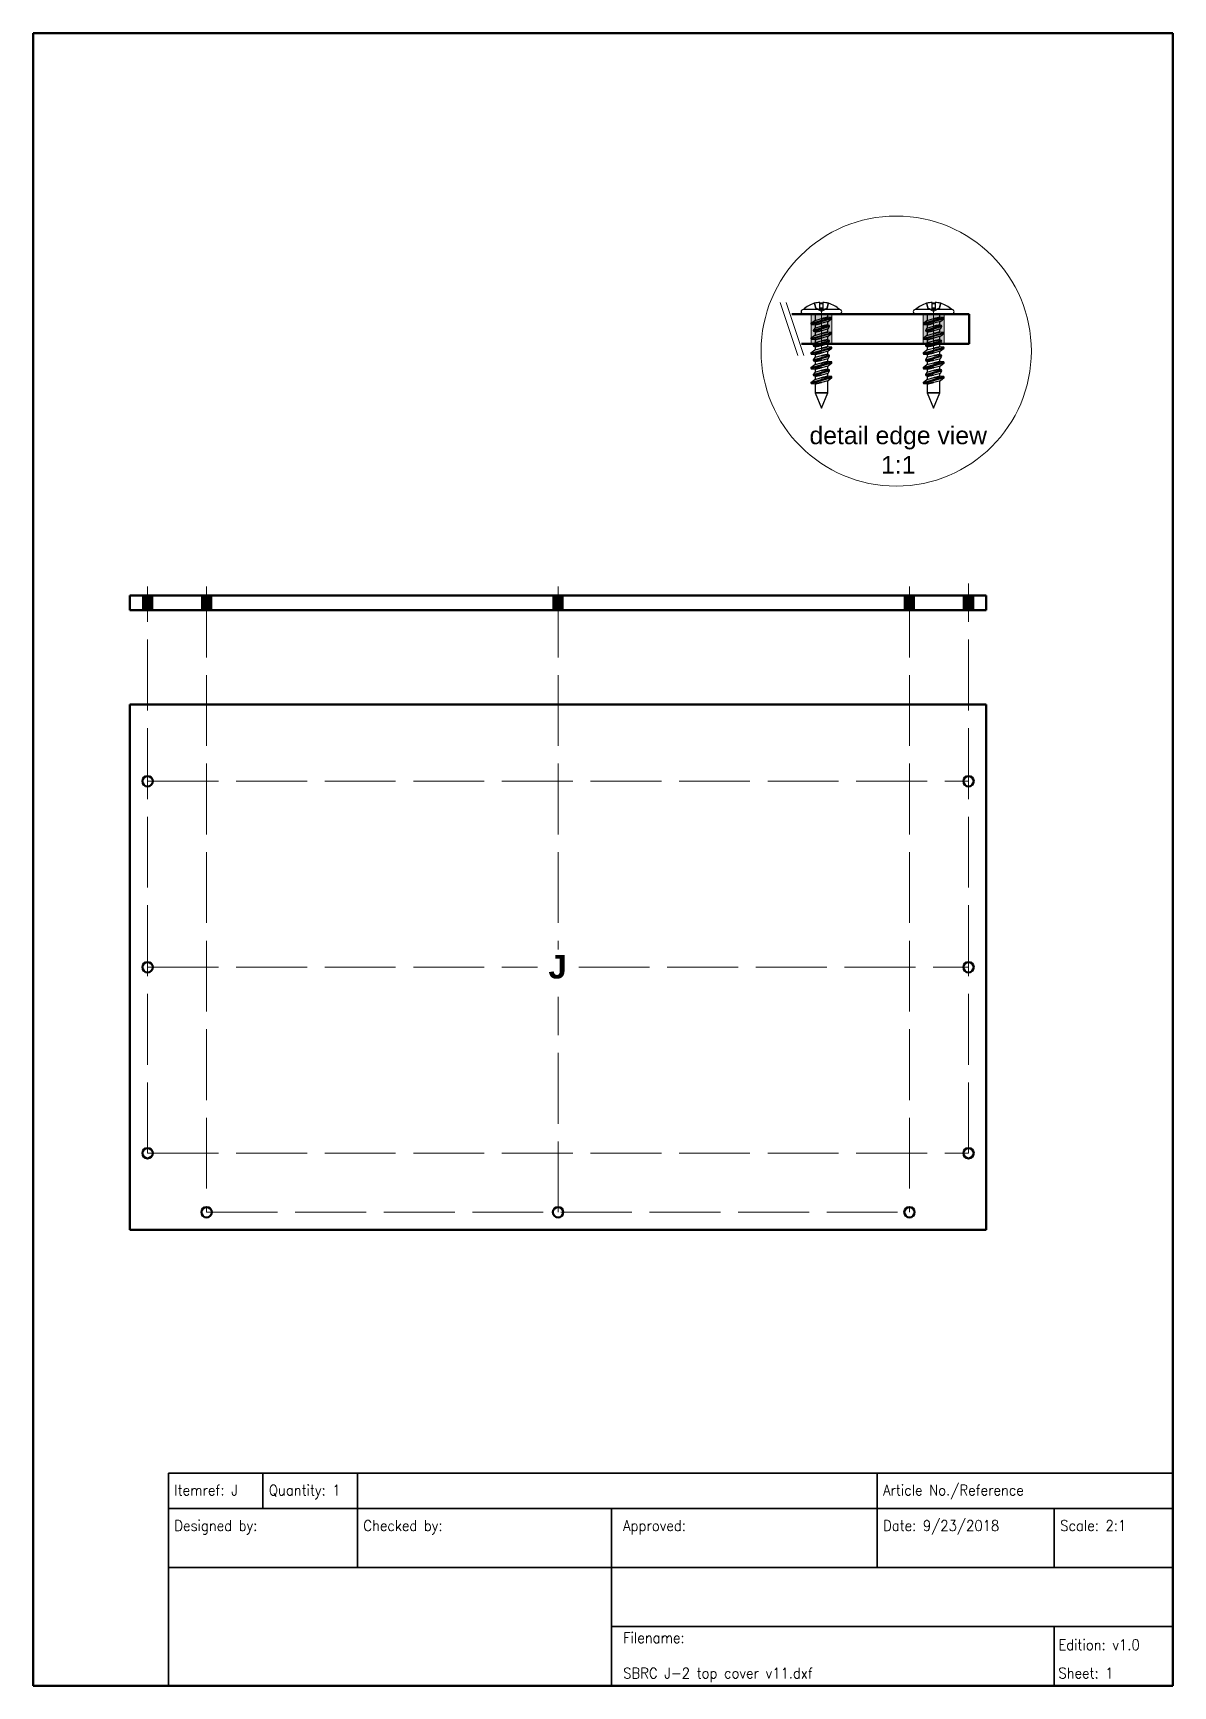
# Model space of a CAD drawing. Header units: millimetres. Extents: x -104 to 89, y -157 to 123.
import ezdxf

# ---------------------------------------------------------------- set-up
doc = ezdxf.new("R2010")
doc.units = ezdxf.units.MM
doc.header["$MEASUREMENT"] = 0
doc.linetypes.add('ACAD_ISO02W100', pattern=[15, 12, -3])
for name, color, linetype, lineweight, true_color in [('0 ... Background', 18, 'Continuous', 35, 0x000000), ('0 ... Frame', 18, 'Continuous', 50, 0x000000), ('0 ... Numbering', 18, 'Continuous', 70, 0x000000), ('Board', 18, 'Continuous', 50, 0x000000), ('Board ... BD Dimensions', 18, 'Continuous', 13, 0x000000), ('bore', 18, 'Continuous', 13, 0x000000), ('Box Hatch', 9, 'Continuous', 25, 0xc0c0c0), ('Construction', 18, 'ACAD_ISO02W100', 13, 0x000000), ('Frame', 18, 'Continuous', 50, 0x000000)]:
    doc.layers.add(name, color=color, linetype=linetype, lineweight=lineweight, true_color=true_color)
doc.layers.add('MAIN-1', color=7, linetype='Continuous', true_color=0xffffff)
doc.layers.add('MAIN-2', color=7, linetype='Continuous', true_color=0xffffff)
doc.styles.add('textstyle11', font='Standard')
doc.styles.add('textstyle12', font='Standard')
doc.styles.add('textstyle13', font='Standard')
doc.styles.add('textstyle14', font='Standard')
doc.styles.add('textstyle15', font='Standard')
doc.styles.add('textstyle16', font='Standard')
doc.styles.add('textstyle17', font='Standard')
doc.styles.add('textstyle18', font='Standard')
doc.styles.add('textstyle19', font='Standard')
doc.styles.add('textstyle20', font='Standard')
doc.styles.add('textstyle21', font='')
doc.styles.add('textstyle22', font='')
doc.styles.get('textstyle21').set_extended_font_data('Arial', bold=True)
doc.styles.get('textstyle22').set_extended_font_data('Arial')

msp = doc.modelspace()

# ---------------------------------------------------------------- texts
at = {"layer": '0 ... Background', "linetype": 'Continuous', "lineweight": 25, "char_height": 1.8, "width": 100, "attachment_point": 1}
for s, insert, style in [('Itemref: J', (-80.47, -123.18), 'textstyle11'), ('Quantity: 1', (-64.47, -123.18), 'textstyle12'), ('Article No./Reference', (39.53, -123.18), 'textstyle13'), ('Designed by:', (-80.47, -129.18), 'textstyle14'), ('Checked by:', (-48.47, -129.18), 'textstyle15'), ('Approved:\\P\\P', (-4.47, -129.18), 'textstyle16'), ('Date: 9/23/2018', (39.53, -129.18), 'textstyle18'), ('Scale: 2:1', (69.53, -129.18), 'textstyle19'), ('Filename:\\P\\PSBRC J-2 top cover v11.dxf', (-4.47, -148.18), 'textstyle17')]:
    msp.add_mtext(s, dxfattribs=dict(at, insert=insert, style=style))
at = {"layer": '0 ... Background', "linetype": 'Continuous', "lineweight": 25, "insert": (69.22, -149.37), "char_height": 1.8, "width": 100, "attachment_point": 1, "line_spacing_factor": 0.8, "style": 'textstyle20'}
msp.add_mtext('Edition: v1.0\\P\\PSheet: 1', dxfattribs=at)
at = {"layer": '0 ... Numbering', "attachment_point": 5}
for s, insert, char_height, style in [('detail edge view\\P1:1', (42.1, 52.11), 3, 'textstyle22'), ('J', (-15.57, -35.43), 4, 'textstyle21')]:
    msp.add_mtext(s, dxfattribs=dict(at, insert=insert, char_height=char_height, style=style))

# ---------------------------------------------------------------- hatches: boundary and pattern name
at = {"layer": 'Box Hatch'}
for points in [[(27.35, 70.11), (30.85, 70.11), (30.85, 73.11), (30.85, 75.11), (27.35, 75.11), (27.35, 73.11)], [(46.35, 70.11), (49.85, 70.11), (49.85, 73.11), (49.85, 75.11), (46.35, 75.11)], [(-85.88, 25), (-84.12, 25), (-84.12, 26.5), (-84.12, 27.5), (-85.88, 27.5)], [(-75.88, 25), (-74.13, 25), (-74.13, 27.5), (-75.88, 27.5)], [(-16.37, 25), (-14.62, 25), (-14.62, 26.5), (-14.62, 27.5), (-16.37, 27.5)], [(43.13, 25), (44.88, 25), (44.88, 26.5), (44.88, 27.5), (43.13, 27.5)], [(53.12, 25), (54.88, 25), (54.88, 26.5), (54.88, 27.5), (53.12, 27.5)]]:
    msp.add_hatch(color=256, dxfattribs=at).paths.add_polyline_path(points, flags=0)

# ---------------------------------------------------------------- linework, layer by layer
at = {"layer": '0 ... Background', "linetype": 'Continuous'}
for p, q in [((-81.47, -121.18), (88.53, -121.18)), ((-81.47, -127.18), (-81.47, -121.18)), ((-65.47, -127.18), (-65.47, -121.18)), ((-49.47, -127.18), (-49.47, -121.18)), ((38.53, -127.18), (38.53, -121.18)), ((-81.47, -127.18), (88.53, -127.18)), ((-81.47, -157.18), (-81.47, -127.18)), ((-49.47, -137.18), (-49.47, -127.18)), ((-6.47, -137.18), (-6.47, -127.18)), ((38.53, -137.18), (38.53, -127.18)), ((68.53, -137.18), (68.53, -127.18)), ((-81.47, -137.18), (88.53, -137.18)), ((-6.47, -157.18), (-6.47, -137.18)), ((-6.47, -147.18), (88.53, -147.18)), ((68.53, -157.18), (68.53, -147.18)), ((-6.47, -157.18), (-6.47, -152.18))]:
    msp.add_line(p, q, dxfattribs=at)
at = {"layer": '0 ... Frame'}
for p, q in [((-104.39, -157.24), (-104.39, 122.76)), ((88.61, 122.76), (-104.39, 122.76)), ((88.61, -157.24), (88.61, 122.76)), ((-104.39, -157.24), (88.61, -157.24))]:
    msp.add_line(p, q, dxfattribs=at)
at = {"layer": 'Board'}
for p, q in [((24.1, 75.11), (27.35, 75.11)), ((46.35, 75.11), (30.85, 75.11)), ((54.1, 75.11), (49.85, 75.11)), ((54.1, 70.11), (54.1, 75.11)), ((27.35, 70.11), (25.73, 70.11)), ((46.35, 70.11), (30.85, 70.11)), ((49.85, 70.11), (54.1, 70.11)), ((-88, 25), (-88, 27.5)), ((-88, 27.5), (-85.88, 27.5)), ((-84.12, 27.5), (-75.88, 27.5)), ((-74.13, 27.5), (-16.37, 27.5)), ((-14.62, 27.5), (43.13, 27.5)), ((44.88, 27.5), (53.12, 27.5)), ((54.88, 27.5), (57, 27.5)), ((57, 25), (57, 27.5)), ((-88, 25), (-85.88, 25)), ((-84.12, 25), (-75.88, 25)), ((-74.13, 25), (-16.37, 25)), ((-14.62, 25), (43.13, 25)), ((44.88, 25), (53.12, 25)), ((54.88, 25), (57, 25)), ((-88, 9), (57, 9)), ((-88, -80), (-88, 9)), ((57, -80), (57, 9)), ((-88, -80), (57, -80))]:
    msp.add_line(p, q, dxfattribs=at)
for centre in [(-85, -4), (54, -4), (-85, -35.5), (54, -35.5), (-85, -67), (54, -67), (-75, -77), (-15.5, -77), (44, -77)]:
    msp.add_circle(centre, 0.875, dxfattribs=at)
at = {"layer": 'Board ... BD Dimensions'}
for p, q in [((22.1, 77.11), (25.1, 68.11)), ((23.1, 77.11), (26.1, 68.11))]:
    msp.add_line(p, q, dxfattribs=at)
msp.add_circle((41.76, 68.88), 22.88, dxfattribs=at)
at = {"layer": 'bore'}
for p, q in [((27.35, 70.11), (27.35, 75.11)), ((30.85, 70.11), (30.85, 75.11)), ((46.35, 70.11), (46.35, 75.11)), ((49.85, 70.11), (49.85, 75.11)), ((-85.88, 25), (-85.88, 27.5)), ((-84.12, 25), (-84.12, 27.5)), ((-75.88, 25), (-75.88, 27.5)), ((-74.13, 25), (-74.13, 27.5)), ((-16.37, 25), (-16.37, 27.5)), ((-14.62, 25), (-14.62, 27.5)), ((43.13, 25), (43.13, 27.5)), ((44.88, 25), (44.88, 27.5)), ((53.12, 25), (53.12, 27.5)), ((54.88, 25), (54.88, 27.5))]:
    msp.add_line(p, q, dxfattribs=at)
at = {"layer": 'Construction'}
for p, q in [((29.1, 69.11), (29.1, 76.11)), ((48.1, 69.11), (48.1, 76.11)), ((-85, -67), (-85, 29)), ((-75, 29), (-75, -77)), ((-15.5, 29), (-15.5, -32.5)), ((44, 29), (44, -77)), ((54, -67), (54, 29.5)), ((-85, -4), (54, -4)), ((-85, -35.5), (-19, -35.5)), ((-12, -35.5), (54, -35.5)), ((-15.5, -77), (-15.5, -40.5)), ((-85, -67), (54, -67)), ((-75, -77), (44, -77))]:
    msp.add_line(p, q, dxfattribs=at)
at = {"layer": 'Frame'}
for p, q in [((27.35, 75.11), (30.85, 75.11)), ((46.35, 75.11), (49.85, 75.11)), ((27.35, 70.11), (30.85, 70.11)), ((46.35, 70.11), (49.85, 70.11)), ((-85.88, 27.5), (-84.12, 27.5)), ((-75.88, 27.5), (-74.13, 27.5)), ((-16.37, 27.5), (-14.62, 27.5)), ((43.13, 27.5), (44.88, 27.5)), ((53.12, 27.5), (54.88, 27.5)), ((-85.88, 25), (-84.12, 25)), ((-75.88, 25), (-74.13, 25)), ((-16.37, 25), (-14.62, 25)), ((43.13, 25), (44.88, 25)), ((53.12, 25), (54.88, 25))]:
    msp.add_line(p, q, dxfattribs=at)
at = {"layer": 'MAIN-1'}
for p, q in [((29.1, 75.91), (26, 75.91)), ((27.92, 76.98), (27.89, 76.98)), ((28.85, 76.98), (28.85, 77.14)), ((29.1, 76.98), (28.85, 76.98)), ((29.35, 76.98), (29.1, 76.98)), ((32.2, 75.91), (29.1, 75.91)), ((29.35, 77.14), (29.35, 76.98)), ((30.31, 76.98), (30.28, 76.98)), ((48.1, 75.91), (45, 75.91)), ((46.92, 76.98), (46.89, 76.98)), ((47.85, 76.98), (47.85, 77.14)), ((48.1, 76.98), (47.85, 76.98)), ((48.35, 76.98), (48.1, 76.98)), ((51.2, 75.91), (48.1, 75.91)), ((48.35, 77.14), (48.35, 76.98)), ((49.31, 76.98), (49.28, 76.98)), ((29.1, 75.21), (26, 75.21)), ((30.83, 74.55), (27.33, 73.53)), ((27.96, 74.03), (27.33, 73.53)), ((27.33, 73.53), (27.37, 73.38)), ((30.87, 74.4), (27.37, 73.38)), ((27.37, 73.38), (28.02, 73.32)), ((30.45, 73.19), (27.71, 72.39)), ((30.49, 73.04), (27.75, 72.24)), ((29.05, 74.34), (27.96, 74.03)), ((27.96, 72.78), (29.05, 73.09)), ((28.03, 73.32), (28.02, 73.32)), ((28.02, 75.11), (28.02, 74.04)), ((29.1, 75.11), (28.02, 75.11)), ((28.02, 73.32), (28.02, 72.79)), ((28.04, 73.32), (28.03, 73.32)), ((28.03, 73.32), (28.03, 73.32)), ((28.06, 73.33), (28.04, 73.32)), ((28.04, 73.32), (28.04, 73.32)), ((28.07, 73.33), (28.06, 73.33)), ((28.09, 73.33), (28.07, 73.33)), ((28.1, 73.34), (28.09, 73.33)), ((28.12, 73.34), (28.1, 73.34)), ((28.15, 73.35), (28.12, 73.34)), ((28.17, 73.35), (28.15, 73.35)), ((28.2, 73.36), (28.17, 73.35)), ((28.23, 73.37), (28.2, 73.36)), ((28.26, 73.37), (28.23, 73.37)), ((28.29, 73.38), (28.26, 73.37)), ((28.33, 73.39), (28.29, 73.38)), ((28.36, 73.4), (28.33, 73.39)), ((28.4, 73.41), (28.36, 73.4)), ((28.44, 73.42), (28.4, 73.41)), ((28.48, 73.43), (28.44, 73.42)), ((28.52, 73.44), (28.48, 73.43)), ((28.56, 73.45), (28.52, 73.44)), ((28.61, 73.46), (28.56, 73.45)), ((28.66, 73.47), (28.61, 73.46)), ((28.7, 73.48), (28.66, 73.47)), ((28.75, 73.49), (28.7, 73.48)), ((28.8, 73.5), (28.75, 73.49)), ((28.85, 73.52), (28.8, 73.5)), ((28.9, 73.53), (28.85, 73.52)), ((28.95, 73.54), (28.9, 73.53)), ((29, 73.55), (28.95, 73.54)), ((29.05, 73.57), (29, 73.55)), ((29.05, 74.34), (29.1, 74.35)), ((29.1, 73.58), (29.05, 73.57)), ((29.05, 73.09), (29.1, 73.1)), ((32.2, 75.21), (29.1, 75.21)), ((30.17, 75.11), (29.1, 75.11)), ((29.1, 74.35), (29.15, 74.36)), ((29.15, 73.59), (29.1, 73.58)), ((29.1, 73.1), (29.15, 73.11)), ((29.15, 74.36), (29.2, 74.38)), ((30.24, 73.9), (29.15, 73.59)), ((29.15, 73.11), (29.2, 73.12)), ((29.2, 74.38), (29.25, 74.39)), ((29.2, 73.12), (29.25, 73.13)), ((29.25, 74.39), (29.3, 74.4)), ((29.25, 73.13), (29.3, 73.14)), ((29.3, 74.4), (29.35, 74.41)), ((29.3, 73.14), (29.35, 73.15)), ((29.35, 74.41), (29.4, 74.43)), ((29.35, 73.15), (29.4, 73.16)), ((29.4, 74.43), (29.45, 74.44)), ((29.4, 73.16), (29.45, 73.17)), ((29.45, 74.44), (29.5, 74.45)), ((29.45, 73.17), (29.5, 73.18)), ((29.5, 74.45), (29.54, 74.46)), ((29.5, 73.18), (29.55, 73.19)), ((29.54, 74.46), (29.59, 74.47)), ((29.55, 73.19), (29.59, 73.2)), ((29.59, 74.47), (29.64, 74.48)), ((29.59, 73.2), (29.64, 73.21)), ((29.64, 74.48), (29.68, 74.49)), ((29.64, 73.21), (29.68, 73.22)), ((29.68, 74.49), (29.72, 74.5)), ((29.68, 73.22), (29.72, 73.22)), ((29.72, 74.5), (29.76, 74.51)), ((29.72, 73.22), (29.76, 73.23)), ((29.76, 74.51), (29.8, 74.52)), ((29.76, 73.23), (29.8, 73.24)), ((29.8, 74.52), (29.84, 74.53)), ((29.8, 73.24), (29.84, 73.25)), ((29.84, 74.53), (29.87, 74.54)), ((29.84, 73.25), (29.87, 73.25)), ((29.87, 74.54), (29.91, 74.55)), ((29.87, 73.25), (29.91, 73.26)), ((29.91, 74.55), (29.94, 74.56)), ((29.91, 73.26), (29.94, 73.27)), ((29.94, 74.56), (29.97, 74.56)), ((29.94, 73.27), (29.97, 73.27)), ((29.97, 74.56), (30, 74.57)), ((29.97, 73.27), (30, 73.28)), ((30, 74.57), (30.03, 74.58)), ((30, 73.28), (30.03, 73.28)), ((30.03, 74.58), (30.05, 74.58)), ((30.03, 73.28), (30.05, 73.29)), ((30.05, 74.58), (30.08, 74.59)), ((30.05, 73.29), (30.08, 73.29)), ((30.08, 74.59), (30.1, 74.59)), ((30.08, 73.29), (30.1, 73.29)), ((30.1, 74.59), (30.11, 74.6)), ((30.1, 73.29), (30.12, 73.3)), ((30.11, 74.6), (30.13, 74.6)), ((30.12, 73.3), (30.13, 73.3)), ((30.13, 74.6), (30.14, 74.6)), ((30.13, 73.3), (30.14, 73.3)), ((30.14, 74.6), (30.16, 74.61)), ((30.14, 73.3), (30.16, 73.31)), ((30.16, 74.61), (30.16, 74.61)), ((30.16, 74.61), (30.17, 74.61)), ((30.16, 73.31), (30.16, 73.31)), ((30.16, 73.31), (30.17, 73.31)), ((30.17, 74.61), (30.17, 74.61)), ((30.17, 74.61), (30.17, 74.61)), ((30.17, 73.31), (30.17, 73.31)), ((30.17, 73.31), (30.17, 73.31)), ((30.17, 74.61), (30.17, 75.11)), ((30.83, 74.55), (30.17, 74.61)), ((30.17, 73.31), (30.17, 73.89)), ((30.45, 73.19), (30.17, 73.31)), ((30.24, 73.9), (30.87, 74.4)), ((30.24, 72.65), (30.49, 73.04)), ((30.49, 73.04), (30.45, 73.19)), ((30.87, 74.4), (30.83, 74.55)), ((48.1, 75.21), (45, 75.21)), ((49.83, 74.55), (46.33, 73.53)), ((46.96, 74.03), (46.33, 73.53)), ((46.33, 73.53), (46.37, 73.38)), ((49.87, 74.4), (46.37, 73.38)), ((46.37, 73.38), (47.02, 73.32)), ((49.45, 73.19), (46.71, 72.39)), ((49.49, 73.04), (46.75, 72.24)), ((48.05, 74.34), (46.96, 74.03)), ((46.96, 72.78), (48.05, 73.09)), ((47.03, 73.32), (47.02, 73.32)), ((47.02, 75.11), (47.02, 74.04)), ((48.1, 75.11), (47.02, 75.11)), ((47.02, 73.32), (47.02, 72.79)), ((47.04, 73.32), (47.03, 73.32)), ((47.03, 73.32), (47.03, 73.32)), ((47.06, 73.33), (47.04, 73.32)), ((47.04, 73.32), (47.04, 73.32)), ((47.07, 73.33), (47.06, 73.33)), ((47.09, 73.33), (47.07, 73.33)), ((47.1, 73.34), (47.09, 73.33)), ((47.12, 73.34), (47.1, 73.34)), ((47.15, 73.35), (47.12, 73.34)), ((47.17, 73.35), (47.15, 73.35)), ((47.2, 73.36), (47.17, 73.35)), ((47.23, 73.37), (47.2, 73.36)), ((47.26, 73.37), (47.23, 73.37)), ((47.29, 73.38), (47.26, 73.37)), ((47.33, 73.39), (47.29, 73.38)), ((47.36, 73.4), (47.33, 73.39)), ((47.4, 73.41), (47.36, 73.4)), ((47.44, 73.42), (47.4, 73.41)), ((47.48, 73.43), (47.44, 73.42)), ((47.52, 73.44), (47.48, 73.43)), ((47.56, 73.45), (47.52, 73.44)), ((47.61, 73.46), (47.56, 73.45)), ((47.66, 73.47), (47.61, 73.46)), ((47.7, 73.48), (47.66, 73.47)), ((47.75, 73.49), (47.7, 73.48)), ((47.8, 73.5), (47.75, 73.49)), ((47.85, 73.52), (47.8, 73.5)), ((47.9, 73.53), (47.85, 73.52)), ((47.95, 73.54), (47.9, 73.53)), ((48, 73.55), (47.95, 73.54)), ((48.05, 73.57), (48, 73.55)), ((48.05, 74.34), (48.1, 74.35)), ((48.1, 73.58), (48.05, 73.57)), ((48.05, 73.09), (48.1, 73.1)), ((51.2, 75.21), (48.1, 75.21)), ((49.17, 75.11), (48.1, 75.11)), ((48.1, 74.35), (48.15, 74.36)), ((48.15, 73.59), (48.1, 73.58)), ((48.1, 73.1), (48.15, 73.11)), ((48.15, 74.36), (48.2, 74.38)), ((49.24, 73.9), (48.15, 73.59)), ((48.15, 73.11), (48.2, 73.12)), ((48.2, 74.38), (48.25, 74.39)), ((48.2, 73.12), (48.25, 73.13)), ((48.25, 74.39), (48.3, 74.4)), ((48.25, 73.13), (48.3, 73.14)), ((48.3, 74.4), (48.35, 74.41)), ((48.3, 73.14), (48.35, 73.15)), ((48.35, 74.41), (48.4, 74.43)), ((48.35, 73.15), (48.4, 73.16)), ((48.4, 74.43), (48.45, 74.44)), ((48.4, 73.16), (48.45, 73.17)), ((48.45, 74.44), (48.5, 74.45)), ((48.45, 73.17), (48.5, 73.18)), ((48.5, 74.45), (48.54, 74.46)), ((48.5, 73.18), (48.55, 73.19)), ((48.54, 74.46), (48.59, 74.47)), ((48.55, 73.19), (48.59, 73.2)), ((48.59, 74.47), (48.64, 74.48)), ((48.59, 73.2), (48.64, 73.21)), ((48.64, 74.48), (48.68, 74.49)), ((48.64, 73.21), (48.68, 73.22)), ((48.68, 74.49), (48.72, 74.5)), ((48.68, 73.22), (48.72, 73.22)), ((48.72, 74.5), (48.76, 74.51)), ((48.72, 73.22), (48.76, 73.23)), ((48.76, 74.51), (48.8, 74.52)), ((48.76, 73.23), (48.8, 73.24)), ((48.8, 74.52), (48.84, 74.53)), ((48.8, 73.24), (48.84, 73.25)), ((48.84, 74.53), (48.87, 74.54)), ((48.84, 73.25), (48.87, 73.25)), ((48.87, 74.54), (48.91, 74.55)), ((48.87, 73.25), (48.91, 73.26)), ((48.91, 74.55), (48.94, 74.56)), ((48.91, 73.26), (48.94, 73.27)), ((48.94, 74.56), (48.97, 74.56)), ((48.94, 73.27), (48.97, 73.27)), ((48.97, 74.56), (49, 74.57)), ((48.97, 73.27), (49, 73.28)), ((49, 74.57), (49.03, 74.58)), ((49, 73.28), (49.03, 73.28)), ((49.03, 74.58), (49.05, 74.58)), ((49.03, 73.28), (49.05, 73.29)), ((49.05, 74.58), (49.08, 74.59)), ((49.05, 73.29), (49.08, 73.29)), ((49.08, 74.59), (49.1, 74.59)), ((49.08, 73.29), (49.1, 73.29)), ((49.1, 74.59), (49.11, 74.6)), ((49.1, 73.29), (49.12, 73.3)), ((49.11, 74.6), (49.13, 74.6)), ((49.12, 73.3), (49.13, 73.3)), ((49.13, 74.6), (49.14, 74.6)), ((49.13, 73.3), (49.14, 73.3)), ((49.14, 74.6), (49.16, 74.61)), ((49.14, 73.3), (49.16, 73.31)), ((49.16, 74.61), (49.16, 74.61)), ((49.16, 74.61), (49.17, 74.61)), ((49.16, 73.31), (49.16, 73.31)), ((49.16, 73.31), (49.17, 73.31)), ((49.17, 74.61), (49.17, 74.61)), ((49.17, 74.61), (49.17, 74.61)), ((49.17, 73.31), (49.17, 73.31)), ((49.17, 73.31), (49.17, 73.31)), ((49.17, 74.61), (49.17, 75.11)), ((49.83, 74.55), (49.17, 74.61)), ((49.17, 73.31), (49.17, 73.89)), ((49.45, 73.19), (49.17, 73.31)), ((49.24, 73.9), (49.87, 74.4)), ((49.24, 72.65), (49.49, 73.04)), ((49.49, 73.04), (49.45, 73.19)), ((49.87, 74.4), (49.83, 74.55)), ((27.33, 71.03), (30.83, 72.05)), ((27.96, 71.53), (27.33, 71.03)), ((27.33, 71.03), (27.37, 70.88)), ((27.37, 70.88), (30.87, 71.9)), ((27.37, 70.88), (28.02, 70.82)), ((27.96, 72.78), (27.71, 72.39)), ((27.71, 72.39), (27.75, 72.24)), ((27.71, 69.89), (30.45, 70.69)), ((27.96, 70.28), (27.71, 69.89)), ((27.75, 72.24), (28.02, 72.12)), ((27.75, 69.74), (30.49, 70.54)), ((27.96, 71.53), (29.05, 71.84)), ((29.05, 70.59), (27.96, 70.28)), ((28.03, 72.12), (28.02, 72.12)), ((28.03, 70.82), (28.02, 70.82)), ((28.02, 72.12), (28.02, 71.54)), ((28.04, 72.12), (28.03, 72.12)), ((28.03, 72.12), (28.03, 72.12)), ((28.02, 70.82), (28.02, 70.29)), ((28.04, 70.82), (28.03, 70.82)), ((28.03, 70.82), (28.03, 70.82)), ((28.06, 72.13), (28.04, 72.12)), ((28.04, 72.12), (28.04, 72.12)), ((28.06, 70.83), (28.04, 70.82)), ((28.04, 70.82), (28.04, 70.82)), ((28.07, 72.13), (28.06, 72.13)), ((28.07, 70.83), (28.06, 70.83)), ((28.08, 72.13), (28.07, 72.13)), ((28.09, 70.83), (28.07, 70.83)), ((28.1, 72.14), (28.08, 72.13)), ((28.1, 70.84), (28.09, 70.83)), ((28.12, 72.14), (28.1, 72.14)), ((28.12, 70.84), (28.1, 70.84)), ((28.15, 72.14), (28.12, 72.14)), ((28.15, 70.85), (28.12, 70.84)), ((28.17, 72.15), (28.15, 72.14)), ((28.17, 70.85), (28.15, 70.85)), ((28.2, 72.15), (28.17, 72.15)), ((28.2, 70.86), (28.17, 70.85)), ((28.23, 72.16), (28.2, 72.15)), ((28.23, 70.87), (28.2, 70.86)), ((28.26, 72.16), (28.23, 72.16)), ((28.26, 70.87), (28.23, 70.87)), ((28.29, 72.17), (28.26, 72.16)), ((28.29, 70.88), (28.26, 70.87)), ((28.33, 72.18), (28.29, 72.17)), ((28.33, 70.89), (28.29, 70.88)), ((28.36, 72.18), (28.33, 72.18)), ((28.36, 70.9), (28.33, 70.89)), ((28.4, 72.19), (28.36, 72.18)), ((28.4, 70.91), (28.36, 70.9)), ((28.44, 72.2), (28.4, 72.19)), ((28.44, 70.92), (28.4, 70.91)), ((28.48, 72.21), (28.44, 72.2)), ((28.48, 70.93), (28.44, 70.92)), ((28.52, 72.21), (28.48, 72.21)), ((28.52, 70.94), (28.48, 70.93)), ((28.56, 72.22), (28.52, 72.21)), ((28.56, 70.95), (28.52, 70.94)), ((28.61, 72.23), (28.56, 72.22)), ((28.61, 70.96), (28.56, 70.95)), ((28.65, 72.24), (28.61, 72.23)), ((28.66, 70.97), (28.61, 70.96)), ((28.7, 72.25), (28.65, 72.24)), ((28.7, 70.98), (28.66, 70.97)), ((28.75, 72.26), (28.7, 72.25)), ((28.75, 70.99), (28.7, 70.98)), ((28.8, 72.27), (28.75, 72.26)), ((28.8, 71), (28.75, 70.99)), ((28.85, 72.28), (28.8, 72.27)), ((28.85, 71.02), (28.8, 71)), ((28.9, 72.29), (28.85, 72.28)), ((28.9, 71.03), (28.85, 71.02)), ((28.95, 72.3), (28.9, 72.29)), ((28.95, 71.04), (28.9, 71.03)), ((29, 72.31), (28.95, 72.3)), ((29, 71.05), (28.95, 71.04)), ((29.05, 72.32), (29, 72.31)), ((29.05, 71.07), (29, 71.05)), ((29.1, 72.33), (29.05, 72.32)), ((29.05, 71.84), (29.1, 71.85)), ((29.1, 71.08), (29.05, 71.07)), ((29.05, 70.59), (29.1, 70.6)), ((29.15, 72.34), (29.1, 72.33)), ((29.1, 71.85), (29.15, 71.86)), ((29.15, 71.09), (29.1, 71.08)), ((29.1, 70.6), (29.15, 70.61)), ((30.24, 72.65), (29.15, 72.34)), ((29.15, 71.86), (29.2, 71.88)), ((30.24, 71.4), (29.15, 71.09)), ((29.15, 70.61), (29.2, 70.62)), ((29.15, 69.84), (30.24, 70.15)), ((29.2, 71.88), (29.25, 71.89)), ((29.2, 70.62), (29.25, 70.63)), ((29.25, 71.89), (29.3, 71.9)), ((29.25, 70.63), (29.3, 70.64)), ((29.3, 71.9), (29.35, 71.91)), ((29.3, 70.64), (29.35, 70.65)), ((29.35, 71.91), (29.4, 71.93)), ((29.35, 70.65), (29.4, 70.66)), ((29.4, 71.93), (29.45, 71.94)), ((29.4, 70.66), (29.45, 70.67)), ((29.45, 71.94), (29.5, 71.95)), ((29.45, 70.67), (29.5, 70.68)), ((29.5, 71.95), (29.54, 71.96)), ((29.5, 70.68), (29.55, 70.69)), ((29.54, 71.96), (29.59, 71.97)), ((29.55, 70.69), (29.59, 70.7)), ((29.59, 71.97), (29.64, 71.98)), ((29.59, 70.7), (29.64, 70.71)), ((29.64, 71.98), (29.68, 71.99)), ((29.64, 70.71), (29.68, 70.72)), ((29.68, 71.99), (29.72, 72)), ((29.68, 70.72), (29.72, 70.72)), ((29.72, 72), (29.76, 72.01)), ((29.72, 70.72), (29.76, 70.73)), ((29.76, 72.01), (29.8, 72.02)), ((29.76, 70.73), (29.8, 70.74)), ((29.8, 72.02), (29.84, 72.03)), ((29.8, 70.74), (29.84, 70.75)), ((29.84, 72.03), (29.87, 72.04)), ((29.84, 70.75), (29.87, 70.75)), ((29.87, 72.04), (29.91, 72.05)), ((29.87, 70.75), (29.91, 70.76)), ((29.91, 72.05), (29.94, 72.06)), ((29.91, 70.76), (29.94, 70.77)), ((29.94, 72.06), (29.97, 72.06)), ((29.94, 70.77), (29.97, 70.77)), ((29.97, 72.06), (30, 72.07)), ((29.97, 70.77), (30, 70.78)), ((30, 72.07), (30.03, 72.08)), ((30, 70.78), (30.03, 70.78)), ((30.03, 72.08), (30.05, 72.08)), ((30.03, 70.78), (30.05, 70.79)), ((30.05, 72.08), (30.08, 72.09)), ((30.05, 70.79), (30.08, 70.79)), ((30.08, 72.09), (30.1, 72.09)), ((30.08, 70.79), (30.1, 70.79)), ((30.1, 72.09), (30.11, 72.1)), ((30.1, 70.79), (30.12, 70.8)), ((30.11, 72.1), (30.13, 72.1)), ((30.12, 70.8), (30.13, 70.8)), ((30.13, 72.1), (30.14, 72.1)), ((30.13, 70.8), (30.14, 70.8)), ((30.14, 72.1), (30.16, 72.11)), ((30.14, 70.8), (30.16, 70.81)), ((30.16, 72.11), (30.16, 72.11)), ((30.16, 72.11), (30.17, 72.11)), ((30.16, 70.81), (30.16, 70.81)), ((30.16, 70.81), (30.17, 70.81)), ((30.17, 72.11), (30.17, 72.11)), ((30.17, 72.11), (30.17, 72.11)), ((30.17, 70.81), (30.17, 70.81)), ((30.17, 70.81), (30.17, 70.81)), ((30.17, 72.11), (30.17, 72.64)), ((30.83, 72.05), (30.17, 72.11)), ((30.17, 70.81), (30.17, 71.39)), ((30.45, 70.69), (30.17, 70.81)), ((30.17, 69.61), (30.17, 70.14)), ((30.24, 71.4), (30.87, 71.9)), ((30.24, 70.15), (30.49, 70.54)), ((30.49, 70.54), (30.45, 70.69)), ((30.87, 71.9), (30.83, 72.05)), ((46.33, 71.03), (49.83, 72.05)), ((46.96, 71.53), (46.33, 71.03)), ((46.33, 71.03), (46.37, 70.88)), ((46.37, 70.88), (49.87, 71.9)), ((46.37, 70.88), (47.02, 70.82)), ((46.96, 72.78), (46.71, 72.39)), ((46.71, 72.39), (46.75, 72.24)), ((46.71, 69.89), (49.45, 70.69)), ((46.96, 70.28), (46.71, 69.89)), ((46.75, 72.24), (47.02, 72.12)), ((46.75, 69.74), (49.49, 70.54)), ((46.96, 71.53), (48.05, 71.84)), ((48.05, 70.59), (46.96, 70.28)), ((47.03, 72.12), (47.02, 72.12)), ((47.03, 70.82), (47.02, 70.82)), ((47.02, 72.12), (47.02, 71.54)), ((47.04, 72.12), (47.03, 72.12)), ((47.03, 72.12), (47.03, 72.12)), ((47.02, 70.82), (47.02, 70.29)), ((47.04, 70.82), (47.03, 70.82)), ((47.03, 70.82), (47.03, 70.82)), ((47.06, 72.13), (47.04, 72.12)), ((47.04, 72.12), (47.04, 72.12)), ((47.06, 70.83), (47.04, 70.82)), ((47.04, 70.82), (47.04, 70.82)), ((47.07, 72.13), (47.06, 72.13)), ((47.07, 70.83), (47.06, 70.83)), ((47.08, 72.13), (47.07, 72.13)), ((47.09, 70.83), (47.07, 70.83)), ((47.1, 72.14), (47.08, 72.13)), ((47.1, 70.84), (47.09, 70.83)), ((47.12, 72.14), (47.1, 72.14)), ((47.12, 70.84), (47.1, 70.84)), ((47.15, 72.14), (47.12, 72.14)), ((47.15, 70.85), (47.12, 70.84)), ((47.17, 72.15), (47.15, 72.14)), ((47.17, 70.85), (47.15, 70.85)), ((47.2, 72.15), (47.17, 72.15)), ((47.2, 70.86), (47.17, 70.85)), ((47.23, 72.16), (47.2, 72.15)), ((47.23, 70.87), (47.2, 70.86)), ((47.26, 72.16), (47.23, 72.16)), ((47.26, 70.87), (47.23, 70.87)), ((47.29, 72.17), (47.26, 72.16)), ((47.29, 70.88), (47.26, 70.87)), ((47.33, 72.18), (47.29, 72.17)), ((47.33, 70.89), (47.29, 70.88)), ((47.36, 72.18), (47.33, 72.18)), ((47.36, 70.9), (47.33, 70.89)), ((47.4, 72.19), (47.36, 72.18)), ((47.4, 70.91), (47.36, 70.9)), ((47.44, 72.2), (47.4, 72.19)), ((47.44, 70.92), (47.4, 70.91)), ((47.48, 72.21), (47.44, 72.2)), ((47.48, 70.93), (47.44, 70.92)), ((47.52, 72.21), (47.48, 72.21)), ((47.52, 70.94), (47.48, 70.93)), ((47.56, 72.22), (47.52, 72.21)), ((47.56, 70.95), (47.52, 70.94)), ((47.61, 72.23), (47.56, 72.22)), ((47.61, 70.96), (47.56, 70.95)), ((47.65, 72.24), (47.61, 72.23)), ((47.66, 70.97), (47.61, 70.96)), ((47.7, 72.25), (47.65, 72.24)), ((47.7, 70.98), (47.66, 70.97)), ((47.75, 72.26), (47.7, 72.25)), ((47.75, 70.99), (47.7, 70.98)), ((47.8, 72.27), (47.75, 72.26)), ((47.8, 71), (47.75, 70.99)), ((47.85, 72.28), (47.8, 72.27)), ((47.85, 71.02), (47.8, 71)), ((47.9, 72.29), (47.85, 72.28)), ((47.9, 71.03), (47.85, 71.02)), ((47.95, 72.3), (47.9, 72.29)), ((47.95, 71.04), (47.9, 71.03)), ((48, 72.31), (47.95, 72.3)), ((48, 71.05), (47.95, 71.04)), ((48.05, 72.32), (48, 72.31)), ((48.05, 71.07), (48, 71.05)), ((48.1, 72.33), (48.05, 72.32)), ((48.05, 71.84), (48.1, 71.85)), ((48.1, 71.08), (48.05, 71.07)), ((48.05, 70.59), (48.1, 70.6)), ((48.15, 72.34), (48.1, 72.33)), ((48.1, 71.85), (48.15, 71.86)), ((48.15, 71.09), (48.1, 71.08)), ((48.1, 70.6), (48.15, 70.61)), ((49.24, 72.65), (48.15, 72.34)), ((48.15, 71.86), (48.2, 71.88)), ((49.24, 71.4), (48.15, 71.09)), ((48.15, 70.61), (48.2, 70.62)), ((48.15, 69.84), (49.24, 70.15)), ((48.2, 71.88), (48.25, 71.89)), ((48.2, 70.62), (48.25, 70.63)), ((48.25, 71.89), (48.3, 71.9)), ((48.25, 70.63), (48.3, 70.64)), ((48.3, 71.9), (48.35, 71.91)), ((48.3, 70.64), (48.35, 70.65)), ((48.35, 71.91), (48.4, 71.93)), ((48.35, 70.65), (48.4, 70.66)), ((48.4, 71.93), (48.45, 71.94)), ((48.4, 70.66), (48.45, 70.67)), ((48.45, 71.94), (48.5, 71.95)), ((48.45, 70.67), (48.5, 70.68)), ((48.5, 71.95), (48.54, 71.96)), ((48.5, 70.68), (48.55, 70.69)), ((48.54, 71.96), (48.59, 71.97)), ((48.55, 70.69), (48.59, 70.7)), ((48.59, 71.97), (48.64, 71.98)), ((48.59, 70.7), (48.64, 70.71)), ((48.64, 71.98), (48.68, 71.99)), ((48.64, 70.71), (48.68, 70.72)), ((48.68, 71.99), (48.72, 72)), ((48.68, 70.72), (48.72, 70.72)), ((48.72, 72), (48.76, 72.01)), ((48.72, 70.72), (48.76, 70.73)), ((48.76, 72.01), (48.8, 72.02)), ((48.76, 70.73), (48.8, 70.74)), ((48.8, 72.02), (48.84, 72.03)), ((48.8, 70.74), (48.84, 70.75)), ((48.84, 72.03), (48.87, 72.04)), ((48.84, 70.75), (48.87, 70.75)), ((48.87, 72.04), (48.91, 72.05)), ((48.87, 70.75), (48.91, 70.76)), ((48.91, 72.05), (48.94, 72.06)), ((48.91, 70.76), (48.94, 70.77)), ((48.94, 72.06), (48.97, 72.06)), ((48.94, 70.77), (48.97, 70.77)), ((48.97, 72.06), (49, 72.07)), ((48.97, 70.77), (49, 70.78)), ((49, 72.07), (49.03, 72.08)), ((49, 70.78), (49.03, 70.78)), ((49.03, 72.08), (49.05, 72.08)), ((49.03, 70.78), (49.05, 70.79)), ((49.05, 72.08), (49.08, 72.09)), ((49.05, 70.79), (49.08, 70.79)), ((49.08, 72.09), (49.1, 72.09)), ((49.08, 70.79), (49.1, 70.79)), ((49.1, 72.09), (49.11, 72.1)), ((49.1, 70.79), (49.12, 70.8)), ((49.11, 72.1), (49.13, 72.1)), ((49.12, 70.8), (49.13, 70.8)), ((49.13, 72.1), (49.14, 72.1)), ((49.13, 70.8), (49.14, 70.8)), ((49.14, 72.1), (49.16, 72.11)), ((49.14, 70.8), (49.16, 70.81)), ((49.16, 72.11), (49.16, 72.11)), ((49.16, 72.11), (49.17, 72.11)), ((49.16, 70.81), (49.16, 70.81)), ((49.16, 70.81), (49.17, 70.81)), ((49.17, 72.11), (49.17, 72.11)), ((49.17, 72.11), (49.17, 72.11)), ((49.17, 70.81), (49.17, 70.81)), ((49.17, 70.81), (49.17, 70.81)), ((49.17, 72.11), (49.17, 72.64)), ((49.83, 72.05), (49.17, 72.11)), ((49.17, 70.81), (49.17, 71.39)), ((49.45, 70.69), (49.17, 70.81)), ((49.17, 69.61), (49.17, 70.14)), ((49.24, 71.4), (49.87, 71.9)), ((49.24, 70.15), (49.49, 70.54)), ((49.49, 70.54), (49.45, 70.69)), ((49.87, 71.9), (49.83, 72.05)), ((27.33, 68.53), (30.83, 69.55)), ((27.96, 69.03), (27.33, 68.53)), ((27.33, 68.53), (27.37, 68.38)), ((27.37, 68.38), (30.87, 69.4)), ((27.37, 68.38), (28.02, 68.32)), ((27.71, 69.89), (27.75, 69.74)), ((27.71, 67.39), (30.45, 68.19)), ((27.96, 67.78), (27.71, 67.39)), ((27.71, 67.39), (27.75, 67.24)), ((27.75, 69.74), (28.02, 69.62)), ((27.75, 67.24), (30.49, 68.04)), ((27.75, 67.24), (28.02, 67.12)), ((29.05, 69.34), (27.96, 69.03)), ((29.05, 68.09), (27.96, 67.78)), ((28.03, 69.62), (28.02, 69.62)), ((28.03, 68.32), (28.02, 68.32)), ((28.02, 69.62), (28.02, 69.04)), ((28.04, 69.62), (28.03, 69.62)), ((28.03, 69.62), (28.03, 69.62)), ((28.02, 68.32), (28.02, 67.79)), ((28.04, 68.32), (28.03, 68.32)), ((28.03, 68.32), (28.03, 68.32)), ((28.06, 69.63), (28.04, 69.62)), ((28.04, 69.62), (28.04, 69.62)), ((28.06, 68.33), (28.04, 68.32)), ((28.04, 68.32), (28.04, 68.32)), ((28.07, 69.63), (28.06, 69.63)), ((28.07, 68.33), (28.06, 68.33)), ((28.08, 69.63), (28.07, 69.63)), ((28.09, 68.33), (28.07, 68.33)), ((28.1, 69.64), (28.08, 69.63)), ((28.1, 68.34), (28.09, 68.33)), ((28.12, 69.64), (28.1, 69.64)), ((28.12, 68.34), (28.1, 68.34)), ((28.15, 69.64), (28.12, 69.64)), ((28.15, 68.35), (28.12, 68.34)), ((28.17, 69.65), (28.15, 69.64)), ((28.17, 68.35), (28.15, 68.35)), ((28.2, 69.65), (28.17, 69.65)), ((28.2, 68.36), (28.17, 68.35)), ((28.23, 69.66), (28.2, 69.65)), ((28.23, 68.37), (28.2, 68.36)), ((28.26, 69.66), (28.23, 69.66)), ((28.26, 68.37), (28.23, 68.37)), ((28.29, 69.67), (28.26, 69.66)), ((28.29, 68.38), (28.26, 68.37)), ((28.33, 69.68), (28.29, 69.67)), ((28.33, 68.39), (28.29, 68.38)), ((28.36, 69.68), (28.33, 69.68)), ((28.36, 68.4), (28.33, 68.39)), ((28.4, 69.69), (28.36, 69.68)), ((28.4, 68.41), (28.36, 68.4)), ((28.44, 69.7), (28.4, 69.69)), ((28.44, 68.42), (28.4, 68.41)), ((28.48, 69.71), (28.44, 69.7)), ((28.48, 68.43), (28.44, 68.42)), ((28.48, 67.21), (28.44, 67.2)), ((28.52, 69.71), (28.48, 69.71)), ((28.52, 68.44), (28.48, 68.43)), ((28.52, 67.21), (28.48, 67.21)), ((28.56, 69.72), (28.52, 69.71)), ((28.56, 68.45), (28.52, 68.44)), ((28.56, 67.22), (28.52, 67.21)), ((28.61, 69.73), (28.56, 69.72)), ((28.61, 68.46), (28.56, 68.45)), ((28.61, 67.23), (28.56, 67.22)), ((28.65, 69.74), (28.61, 69.73)), ((28.66, 68.47), (28.61, 68.46)), ((28.65, 67.24), (28.61, 67.23)), ((28.7, 69.75), (28.65, 69.74)), ((28.7, 67.25), (28.65, 67.24)), ((28.7, 68.48), (28.66, 68.47)), ((28.75, 69.76), (28.7, 69.75)), ((28.75, 68.49), (28.7, 68.48)), ((28.75, 67.26), (28.7, 67.25)), ((28.8, 69.77), (28.75, 69.76)), ((28.8, 68.5), (28.75, 68.49)), ((28.8, 67.27), (28.75, 67.26)), ((28.85, 69.78), (28.8, 69.77)), ((28.85, 68.52), (28.8, 68.5)), ((28.85, 67.28), (28.8, 67.27)), ((28.9, 69.79), (28.85, 69.78)), ((28.9, 68.53), (28.85, 68.52)), ((28.9, 67.29), (28.85, 67.28)), ((28.95, 69.8), (28.9, 69.79)), ((28.95, 68.54), (28.9, 68.53)), ((28.95, 67.3), (28.9, 67.29)), ((29, 69.81), (28.95, 69.8)), ((29, 68.55), (28.95, 68.54)), ((29, 67.31), (28.95, 67.3)), ((29.05, 69.82), (29, 69.81)), ((29.05, 68.57), (29, 68.55)), ((29.05, 67.32), (29, 67.31)), ((29.1, 69.83), (29.05, 69.82)), ((29.05, 69.34), (29.1, 69.35)), ((29.1, 68.58), (29.05, 68.57)), ((29.05, 68.09), (29.1, 68.1)), ((29.1, 67.33), (29.05, 67.32)), ((29.15, 69.84), (29.1, 69.83)), ((29.1, 69.35), (29.15, 69.36)), ((29.15, 68.59), (29.1, 68.58)), ((29.1, 68.1), (29.15, 68.11)), ((29.15, 67.34), (29.1, 67.33)), ((29.15, 69.36), (29.2, 69.38)), ((29.15, 68.59), (30.24, 68.9)), ((29.15, 68.11), (29.2, 68.12)), ((29.15, 67.34), (30.24, 67.65)), ((29.2, 69.38), (29.25, 69.39)), ((29.2, 68.12), (29.25, 68.13)), ((29.25, 69.39), (29.3, 69.4)), ((29.25, 68.13), (29.3, 68.14)), ((29.3, 69.4), (29.35, 69.41)), ((29.3, 68.14), (29.35, 68.15)), ((29.35, 69.41), (29.4, 69.43)), ((29.35, 68.15), (29.4, 68.16)), ((29.4, 69.43), (29.45, 69.44)), ((29.4, 68.16), (29.45, 68.17)), ((29.45, 69.44), (29.5, 69.45)), ((29.45, 68.17), (29.5, 68.18)), ((29.5, 69.45), (29.54, 69.46)), ((29.5, 68.18), (29.55, 68.19)), ((29.54, 69.46), (29.59, 69.47)), ((29.55, 68.19), (29.59, 68.2)), ((29.59, 69.47), (29.64, 69.48)), ((29.59, 68.2), (29.64, 68.21)), ((29.64, 69.48), (29.68, 69.49)), ((29.64, 68.21), (29.68, 68.22)), ((29.68, 69.49), (29.72, 69.5)), ((29.68, 68.22), (29.72, 68.22)), ((29.72, 69.5), (29.76, 69.51)), ((29.72, 68.22), (29.76, 68.23)), ((29.76, 69.51), (29.8, 69.52)), ((29.76, 68.23), (29.8, 68.24)), ((29.8, 69.52), (29.84, 69.53)), ((29.8, 68.24), (29.84, 68.25)), ((29.84, 69.53), (29.87, 69.54)), ((29.84, 68.25), (29.87, 68.25)), ((29.87, 69.54), (29.91, 69.55)), ((29.87, 68.25), (29.91, 68.26)), ((29.91, 69.55), (29.94, 69.56)), ((29.91, 68.26), (29.94, 68.27)), ((29.94, 69.56), (29.97, 69.56)), ((29.94, 68.27), (29.97, 68.27)), ((29.97, 69.56), (30, 69.57)), ((29.97, 68.27), (30, 68.28)), ((30, 69.57), (30.03, 69.58)), ((30, 68.28), (30.03, 68.28)), ((30.03, 69.58), (30.05, 69.58)), ((30.03, 68.28), (30.05, 68.29)), ((30.05, 69.58), (30.08, 69.59)), ((30.05, 68.29), (30.08, 68.29)), ((30.08, 69.59), (30.1, 69.59)), ((30.08, 68.29), (30.1, 68.29)), ((30.1, 69.59), (30.11, 69.6)), ((30.1, 68.29), (30.12, 68.3)), ((30.11, 69.6), (30.13, 69.6)), ((30.12, 68.3), (30.13, 68.3)), ((30.13, 69.6), (30.14, 69.6)), ((30.13, 68.3), (30.14, 68.3)), ((30.14, 69.6), (30.16, 69.61)), ((30.14, 68.3), (30.16, 68.31)), ((30.16, 69.61), (30.16, 69.61)), ((30.16, 69.61), (30.17, 69.61)), ((30.16, 68.31), (30.16, 68.31)), ((30.16, 68.31), (30.17, 68.31)), ((30.17, 69.61), (30.17, 69.61)), ((30.17, 69.61), (30.17, 69.61)), ((30.17, 68.31), (30.17, 68.31)), ((30.17, 68.31), (30.17, 68.31)), ((30.83, 69.55), (30.17, 69.61)), ((30.17, 68.31), (30.17, 68.89)), ((30.45, 68.19), (30.17, 68.31)), ((30.17, 67.11), (30.17, 67.64)), ((30.24, 68.9), (30.87, 69.4)), ((30.24, 67.65), (30.49, 68.04)), ((30.49, 68.04), (30.45, 68.19)), ((30.87, 69.4), (30.83, 69.55)), ((46.33, 68.53), (49.83, 69.55)), ((46.96, 69.03), (46.33, 68.53)), ((46.33, 68.53), (46.37, 68.38)), ((46.37, 68.38), (49.87, 69.4)), ((46.37, 68.38), (47.02, 68.32)), ((46.71, 69.89), (46.75, 69.74)), ((46.71, 67.39), (49.45, 68.19)), ((46.96, 67.78), (46.71, 67.39)), ((46.71, 67.39), (46.75, 67.24)), ((46.75, 69.74), (47.02, 69.62)), ((46.75, 67.24), (49.49, 68.04)), ((46.75, 67.24), (47.02, 67.12)), ((48.05, 69.34), (46.96, 69.03)), ((48.05, 68.09), (46.96, 67.78)), ((47.03, 69.62), (47.02, 69.62)), ((47.03, 68.32), (47.02, 68.32)), ((47.02, 69.62), (47.02, 69.04)), ((47.04, 69.62), (47.03, 69.62)), ((47.03, 69.62), (47.03, 69.62)), ((47.02, 68.32), (47.02, 67.79)), ((47.04, 68.32), (47.03, 68.32)), ((47.03, 68.32), (47.03, 68.32)), ((47.06, 69.63), (47.04, 69.62)), ((47.04, 69.62), (47.04, 69.62)), ((47.06, 68.33), (47.04, 68.32)), ((47.04, 68.32), (47.04, 68.32)), ((47.07, 69.63), (47.06, 69.63)), ((47.07, 68.33), (47.06, 68.33)), ((47.08, 69.63), (47.07, 69.63)), ((47.09, 68.33), (47.07, 68.33)), ((47.1, 69.64), (47.08, 69.63)), ((47.1, 68.34), (47.09, 68.33)), ((47.12, 69.64), (47.1, 69.64)), ((47.12, 68.34), (47.1, 68.34)), ((47.15, 69.64), (47.12, 69.64)), ((47.15, 68.35), (47.12, 68.34)), ((47.17, 69.65), (47.15, 69.64)), ((47.17, 68.35), (47.15, 68.35)), ((47.2, 69.65), (47.17, 69.65)), ((47.2, 68.36), (47.17, 68.35)), ((47.23, 69.66), (47.2, 69.65)), ((47.23, 68.37), (47.2, 68.36)), ((47.26, 69.66), (47.23, 69.66)), ((47.26, 68.37), (47.23, 68.37)), ((47.29, 69.67), (47.26, 69.66)), ((47.29, 68.38), (47.26, 68.37)), ((47.33, 69.68), (47.29, 69.67)), ((47.33, 68.39), (47.29, 68.38)), ((47.36, 69.68), (47.33, 69.68)), ((47.36, 68.4), (47.33, 68.39)), ((47.4, 69.69), (47.36, 69.68)), ((47.4, 68.41), (47.36, 68.4)), ((47.44, 69.7), (47.4, 69.69)), ((47.44, 68.42), (47.4, 68.41)), ((47.48, 69.71), (47.44, 69.7)), ((47.48, 68.43), (47.44, 68.42)), ((47.48, 67.21), (47.44, 67.2)), ((47.52, 69.71), (47.48, 69.71)), ((47.52, 68.44), (47.48, 68.43)), ((47.52, 67.21), (47.48, 67.21)), ((47.56, 69.72), (47.52, 69.71)), ((47.56, 68.45), (47.52, 68.44)), ((47.56, 67.22), (47.52, 67.21)), ((47.61, 69.73), (47.56, 69.72)), ((47.61, 68.46), (47.56, 68.45)), ((47.61, 67.23), (47.56, 67.22)), ((47.65, 69.74), (47.61, 69.73)), ((47.66, 68.47), (47.61, 68.46)), ((47.65, 67.24), (47.61, 67.23)), ((47.7, 69.75), (47.65, 69.74)), ((47.7, 67.25), (47.65, 67.24)), ((47.7, 68.48), (47.66, 68.47)), ((47.75, 69.76), (47.7, 69.75)), ((47.75, 68.49), (47.7, 68.48)), ((47.75, 67.26), (47.7, 67.25)), ((47.8, 69.77), (47.75, 69.76)), ((47.8, 68.5), (47.75, 68.49)), ((47.8, 67.27), (47.75, 67.26)), ((47.85, 69.78), (47.8, 69.77)), ((47.85, 68.52), (47.8, 68.5)), ((47.85, 67.28), (47.8, 67.27)), ((47.9, 69.79), (47.85, 69.78)), ((47.9, 68.53), (47.85, 68.52)), ((47.9, 67.29), (47.85, 67.28)), ((47.95, 69.8), (47.9, 69.79)), ((47.95, 68.54), (47.9, 68.53)), ((47.95, 67.3), (47.9, 67.29)), ((48, 69.81), (47.95, 69.8)), ((48, 68.55), (47.95, 68.54)), ((48, 67.31), (47.95, 67.3)), ((48.05, 69.82), (48, 69.81)), ((48.05, 68.57), (48, 68.55)), ((48.05, 67.32), (48, 67.31)), ((48.1, 69.83), (48.05, 69.82)), ((48.05, 69.34), (48.1, 69.35)), ((48.1, 68.58), (48.05, 68.57)), ((48.05, 68.09), (48.1, 68.1)), ((48.1, 67.33), (48.05, 67.32)), ((48.15, 69.84), (48.1, 69.83)), ((48.1, 69.35), (48.15, 69.36)), ((48.15, 68.59), (48.1, 68.58)), ((48.1, 68.1), (48.15, 68.11)), ((48.15, 67.34), (48.1, 67.33)), ((48.15, 69.36), (48.2, 69.38)), ((48.15, 68.59), (49.24, 68.9)), ((48.15, 68.11), (48.2, 68.12)), ((48.15, 67.34), (49.24, 67.65)), ((48.2, 69.38), (48.25, 69.39)), ((48.2, 68.12), (48.25, 68.13)), ((48.25, 69.39), (48.3, 69.4)), ((48.25, 68.13), (48.3, 68.14)), ((48.3, 69.4), (48.35, 69.41)), ((48.3, 68.14), (48.35, 68.15)), ((48.35, 69.41), (48.4, 69.43)), ((48.35, 68.15), (48.4, 68.16)), ((48.4, 69.43), (48.45, 69.44)), ((48.4, 68.16), (48.45, 68.17)), ((48.45, 69.44), (48.5, 69.45)), ((48.45, 68.17), (48.5, 68.18)), ((48.5, 69.45), (48.54, 69.46)), ((48.5, 68.18), (48.55, 68.19)), ((48.54, 69.46), (48.59, 69.47)), ((48.55, 68.19), (48.59, 68.2)), ((48.59, 69.47), (48.64, 69.48)), ((48.59, 68.2), (48.64, 68.21)), ((48.64, 69.48), (48.68, 69.49)), ((48.64, 68.21), (48.68, 68.22)), ((48.68, 69.49), (48.72, 69.5)), ((48.68, 68.22), (48.72, 68.22)), ((48.72, 69.5), (48.76, 69.51)), ((48.72, 68.22), (48.76, 68.23)), ((48.76, 69.51), (48.8, 69.52)), ((48.76, 68.23), (48.8, 68.24)), ((48.8, 69.52), (48.84, 69.53)), ((48.8, 68.24), (48.84, 68.25)), ((48.84, 69.53), (48.87, 69.54)), ((48.84, 68.25), (48.87, 68.25)), ((48.87, 69.54), (48.91, 69.55)), ((48.87, 68.25), (48.91, 68.26)), ((48.91, 69.55), (48.94, 69.56)), ((48.91, 68.26), (48.94, 68.27)), ((48.94, 69.56), (48.97, 69.56)), ((48.94, 68.27), (48.97, 68.27)), ((48.97, 69.56), (49, 69.57)), ((48.97, 68.27), (49, 68.28)), ((49, 69.57), (49.03, 69.58)), ((49, 68.28), (49.03, 68.28)), ((49.03, 69.58), (49.05, 69.58)), ((49.03, 68.28), (49.05, 68.29)), ((49.05, 69.58), (49.08, 69.59)), ((49.05, 68.29), (49.08, 68.29)), ((49.08, 69.59), (49.1, 69.59)), ((49.08, 68.29), (49.1, 68.29)), ((49.1, 69.59), (49.11, 69.6)), ((49.1, 68.29), (49.12, 68.3)), ((49.11, 69.6), (49.13, 69.6)), ((49.12, 68.3), (49.13, 68.3)), ((49.13, 69.6), (49.14, 69.6)), ((49.13, 68.3), (49.14, 68.3)), ((49.14, 69.6), (49.16, 69.61)), ((49.14, 68.3), (49.16, 68.31)), ((49.16, 69.61), (49.16, 69.61)), ((49.16, 69.61), (49.17, 69.61)), ((49.16, 68.31), (49.16, 68.31)), ((49.16, 68.31), (49.17, 68.31)), ((49.17, 69.61), (49.17, 69.61)), ((49.17, 69.61), (49.17, 69.61)), ((49.17, 68.31), (49.17, 68.31)), ((49.17, 68.31), (49.17, 68.31)), ((49.83, 69.55), (49.17, 69.61)), ((49.17, 68.31), (49.17, 68.89)), ((49.45, 68.19), (49.17, 68.31)), ((49.17, 67.11), (49.17, 67.64)), ((49.24, 68.9), (49.87, 69.4)), ((49.24, 67.65), (49.49, 68.04)), ((49.49, 68.04), (49.45, 68.19)), ((49.87, 69.4), (49.83, 69.55)), ((30.83, 67.05), (27.33, 66.03)), ((27.96, 66.53), (27.33, 66.03)), ((27.33, 66.03), (27.37, 65.88)), ((30.83, 64.55), (27.33, 63.53)), ((30.87, 66.9), (27.37, 65.88)), ((27.37, 65.88), (28.02, 65.82)), ((30.87, 64.4), (27.37, 63.38)), ((27.71, 64.89), (30.45, 65.69)), ((27.96, 65.28), (27.71, 64.89)), ((27.71, 64.89), (27.75, 64.74)), ((27.75, 64.74), (30.49, 65.54)), ((27.75, 64.74), (28.02, 64.62)), ((29.05, 66.84), (27.96, 66.53)), ((29.05, 65.59), (27.96, 65.28)), ((28.03, 67.12), (28.02, 67.12)), ((28.03, 65.82), (28.02, 65.82)), ((28.03, 64.62), (28.02, 64.62)), ((28.02, 67.12), (28.02, 66.54)), ((28.04, 67.12), (28.03, 67.12)), ((28.03, 67.12), (28.03, 67.12)), ((28.02, 65.82), (28.02, 65.29)), ((28.04, 65.82), (28.03, 65.82)), ((28.03, 65.82), (28.03, 65.82)), ((28.02, 64.62), (28.02, 64.04)), ((28.04, 64.62), (28.03, 64.62)), ((28.03, 64.62), (28.03, 64.62)), ((28.06, 67.13), (28.04, 67.12)), ((28.04, 67.12), (28.04, 67.12)), ((28.06, 65.83), (28.04, 65.82)), ((28.04, 65.82), (28.04, 65.82)), ((28.06, 64.63), (28.04, 64.62)), ((28.04, 64.62), (28.04, 64.62)), ((28.07, 67.13), (28.06, 67.13)), ((28.07, 65.83), (28.06, 65.83)), ((28.07, 64.63), (28.06, 64.63)), ((28.08, 67.13), (28.07, 67.13)), ((28.09, 65.83), (28.07, 65.83)), ((28.08, 64.63), (28.07, 64.63)), ((28.1, 67.14), (28.08, 67.13)), ((28.1, 64.64), (28.08, 64.63)), ((28.1, 65.84), (28.09, 65.83)), ((28.12, 67.14), (28.1, 67.14)), ((28.12, 65.84), (28.1, 65.84)), ((28.12, 64.64), (28.1, 64.64)), ((28.15, 67.14), (28.12, 67.14)), ((28.15, 65.85), (28.12, 65.84)), ((28.15, 64.64), (28.12, 64.64)), ((28.17, 67.15), (28.15, 67.14)), ((28.17, 65.85), (28.15, 65.85)), ((28.17, 64.65), (28.15, 64.64)), ((28.2, 67.15), (28.17, 67.15)), ((28.2, 65.86), (28.17, 65.85)), ((28.2, 64.65), (28.17, 64.65)), ((28.23, 67.16), (28.2, 67.15)), ((28.23, 65.87), (28.2, 65.86)), ((28.23, 64.66), (28.2, 64.65)), ((28.26, 67.16), (28.23, 67.16)), ((28.26, 65.87), (28.23, 65.87)), ((28.26, 64.66), (28.23, 64.66)), ((28.29, 67.17), (28.26, 67.16)), ((28.29, 65.88), (28.26, 65.87)), ((28.29, 64.67), (28.26, 64.66)), ((28.33, 67.18), (28.29, 67.17)), ((28.33, 65.89), (28.29, 65.88)), ((28.33, 64.68), (28.29, 64.67)), ((28.36, 67.18), (28.33, 67.18)), ((28.36, 65.9), (28.33, 65.89)), ((28.36, 64.68), (28.33, 64.68)), ((28.4, 67.19), (28.36, 67.18)), ((28.4, 65.91), (28.36, 65.9)), ((28.4, 64.69), (28.36, 64.68)), ((28.44, 67.2), (28.4, 67.19)), ((28.44, 65.92), (28.4, 65.91)), ((28.44, 64.7), (28.4, 64.69)), ((28.48, 65.93), (28.44, 65.92)), ((28.48, 64.71), (28.44, 64.7)), ((28.52, 65.94), (28.48, 65.93)), ((28.52, 64.71), (28.48, 64.71)), ((28.56, 65.95), (28.52, 65.94)), ((28.56, 64.72), (28.52, 64.71)), ((28.61, 65.96), (28.56, 65.95)), ((28.61, 64.73), (28.56, 64.72)), ((28.66, 65.97), (28.61, 65.96)), ((28.65, 64.74), (28.61, 64.73)), ((28.7, 64.75), (28.65, 64.74)), ((28.7, 65.98), (28.66, 65.97)), ((28.75, 65.99), (28.7, 65.98)), ((28.75, 64.76), (28.7, 64.75)), ((28.8, 66), (28.75, 65.99)), ((28.8, 64.77), (28.75, 64.76)), ((28.85, 66.02), (28.8, 66)), ((28.85, 64.78), (28.8, 64.77)), ((28.9, 66.03), (28.85, 66.02)), ((28.9, 64.79), (28.85, 64.78)), ((28.95, 66.04), (28.9, 66.03)), ((28.95, 64.8), (28.9, 64.79)), ((29, 66.05), (28.95, 66.04)), ((29, 64.81), (28.95, 64.8)), ((29.05, 66.07), (29, 66.05)), ((29.05, 64.82), (29, 64.81)), ((29.05, 66.84), (29.1, 66.85)), ((29.1, 66.08), (29.05, 66.07)), ((29.05, 65.59), (29.1, 65.6)), ((29.1, 64.83), (29.05, 64.82)), ((29.1, 66.85), (29.15, 66.86)), ((29.15, 66.09), (29.1, 66.08)), ((29.1, 65.6), (29.15, 65.61)), ((29.15, 64.84), (29.1, 64.83)), ((29.15, 66.86), (29.2, 66.88)), ((29.15, 66.09), (30.24, 66.4)), ((29.15, 65.61), (29.2, 65.62)), ((29.15, 64.84), (30.24, 65.15)), ((29.2, 66.88), (29.25, 66.89)), ((29.2, 65.62), (29.25, 65.63)), ((29.25, 66.89), (29.3, 66.9)), ((29.25, 65.63), (29.3, 65.64)), ((29.25, 64.39), (29.3, 64.4)), ((29.3, 66.9), (29.35, 66.91)), ((29.3, 65.64), (29.35, 65.65)), ((29.3, 64.4), (29.35, 64.41)), ((29.35, 66.91), (29.4, 66.93)), ((29.35, 65.65), (29.4, 65.66)), ((29.35, 64.41), (29.4, 64.43)), ((29.4, 66.93), (29.45, 66.94)), ((29.4, 65.66), (29.45, 65.67)), ((29.4, 64.43), (29.45, 64.44)), ((29.45, 66.94), (29.5, 66.95)), ((29.45, 65.67), (29.5, 65.68)), ((29.45, 64.44), (29.5, 64.45)), ((29.5, 66.95), (29.54, 66.96)), ((29.5, 65.68), (29.55, 65.69)), ((29.5, 64.45), (29.54, 64.46)), ((29.54, 66.96), (29.59, 66.97)), ((29.54, 64.46), (29.59, 64.47)), ((29.55, 65.69), (29.59, 65.7)), ((29.59, 66.97), (29.64, 66.98)), ((29.59, 65.7), (29.64, 65.71)), ((29.59, 64.47), (29.64, 64.48)), ((29.64, 66.98), (29.68, 66.99)), ((29.64, 65.71), (29.68, 65.72)), ((29.64, 64.48), (29.68, 64.49)), ((29.68, 66.99), (29.72, 67)), ((29.68, 65.72), (29.72, 65.72)), ((29.68, 64.49), (29.72, 64.5)), ((29.72, 67), (29.76, 67.01)), ((29.72, 65.72), (29.76, 65.73)), ((29.72, 64.5), (29.76, 64.51)), ((29.76, 67.01), (29.8, 67.02)), ((29.76, 65.73), (29.8, 65.74)), ((29.76, 64.51), (29.8, 64.52)), ((29.8, 67.02), (29.84, 67.03)), ((29.8, 65.74), (29.84, 65.75)), ((29.8, 64.52), (29.84, 64.53)), ((29.84, 67.03), (29.87, 67.04)), ((29.84, 65.75), (29.87, 65.75)), ((29.84, 64.53), (29.87, 64.54)), ((29.87, 67.04), (29.91, 67.05)), ((29.87, 65.75), (29.91, 65.76)), ((29.87, 64.54), (29.91, 64.55)), ((29.91, 67.05), (29.94, 67.06)), ((29.91, 65.76), (29.94, 65.77)), ((29.91, 64.55), (29.94, 64.56)), ((29.94, 67.06), (29.97, 67.06)), ((29.94, 65.77), (29.97, 65.77)), ((29.94, 64.56), (29.97, 64.56)), ((29.97, 67.06), (30, 67.07)), ((29.97, 65.77), (30, 65.78)), ((29.97, 64.56), (30, 64.57)), ((30, 67.07), (30.03, 67.08)), ((30, 65.78), (30.03, 65.78)), ((30, 64.57), (30.03, 64.58)), ((30.03, 67.08), (30.05, 67.08)), ((30.03, 65.78), (30.05, 65.79)), ((30.03, 64.58), (30.05, 64.58)), ((30.05, 67.08), (30.08, 67.09)), ((30.05, 65.79), (30.08, 65.79)), ((30.05, 64.58), (30.08, 64.59)), ((30.08, 67.09), (30.1, 67.09)), ((30.08, 65.79), (30.1, 65.79)), ((30.08, 64.59), (30.1, 64.59)), ((30.1, 67.09), (30.11, 67.1)), ((30.1, 65.79), (30.12, 65.8)), ((30.1, 64.59), (30.11, 64.6)), ((30.11, 67.1), (30.13, 67.1)), ((30.11, 64.6), (30.13, 64.6)), ((30.12, 65.8), (30.13, 65.8)), ((30.13, 67.1), (30.14, 67.1)), ((30.13, 65.8), (30.14, 65.8)), ((30.13, 64.6), (30.14, 64.6)), ((30.14, 67.1), (30.16, 67.11)), ((30.14, 65.8), (30.16, 65.81)), ((30.14, 64.6), (30.16, 64.61)), ((30.16, 67.11), (30.16, 67.11)), ((30.16, 67.11), (30.17, 67.11)), ((30.16, 65.81), (30.16, 65.81)), ((30.16, 65.81), (30.17, 65.81)), ((30.16, 64.61), (30.16, 64.61)), ((30.16, 64.61), (30.17, 64.61)), ((30.17, 67.11), (30.17, 67.11)), ((30.17, 67.11), (30.17, 67.11)), ((30.45, 65.69), (30.17, 65.81)), ((30.17, 65.81), (30.17, 65.81)), ((30.17, 65.81), (30.17, 65.81)), ((30.17, 64.61), (30.17, 64.61)), ((30.17, 64.61), (30.17, 64.61)), ((30.83, 67.05), (30.17, 67.11)), ((30.17, 65.81), (30.17, 66.39)), ((30.17, 64.61), (30.17, 65.14)), ((30.83, 64.55), (30.17, 64.61)), ((30.24, 66.4), (30.87, 66.9)), ((30.24, 65.15), (30.49, 65.54)), ((30.24, 63.9), (30.87, 64.4)), ((30.49, 65.54), (30.45, 65.69)), ((30.87, 66.9), (30.83, 67.05)), ((30.87, 64.4), (30.83, 64.55)), ((49.83, 67.05), (46.33, 66.03)), ((46.96, 66.53), (46.33, 66.03)), ((46.33, 66.03), (46.37, 65.88)), ((49.83, 64.55), (46.33, 63.53)), ((49.87, 66.9), (46.37, 65.88)), ((46.37, 65.88), (47.02, 65.82)), ((49.87, 64.4), (46.37, 63.38)), ((46.71, 64.89), (49.45, 65.69)), ((46.96, 65.28), (46.71, 64.89)), ((46.71, 64.89), (46.75, 64.74)), ((46.75, 64.74), (49.49, 65.54)), ((46.75, 64.74), (47.02, 64.62)), ((48.05, 66.84), (46.96, 66.53)), ((48.05, 65.59), (46.96, 65.28)), ((47.03, 67.12), (47.02, 67.12)), ((47.03, 65.82), (47.02, 65.82)), ((47.03, 64.62), (47.02, 64.62)), ((47.02, 67.12), (47.02, 66.54)), ((47.04, 67.12), (47.03, 67.12)), ((47.03, 67.12), (47.03, 67.12)), ((47.02, 65.82), (47.02, 65.29)), ((47.04, 65.82), (47.03, 65.82)), ((47.03, 65.82), (47.03, 65.82)), ((47.02, 64.62), (47.02, 64.04)), ((47.04, 64.62), (47.03, 64.62)), ((47.03, 64.62), (47.03, 64.62)), ((47.06, 67.13), (47.04, 67.12)), ((47.04, 67.12), (47.04, 67.12)), ((47.06, 65.83), (47.04, 65.82)), ((47.04, 65.82), (47.04, 65.82)), ((47.06, 64.63), (47.04, 64.62)), ((47.04, 64.62), (47.04, 64.62)), ((47.07, 67.13), (47.06, 67.13)), ((47.07, 65.83), (47.06, 65.83)), ((47.07, 64.63), (47.06, 64.63)), ((47.08, 67.13), (47.07, 67.13)), ((47.09, 65.83), (47.07, 65.83)), ((47.08, 64.63), (47.07, 64.63)), ((47.1, 67.14), (47.08, 67.13)), ((47.1, 64.64), (47.08, 64.63)), ((47.1, 65.84), (47.09, 65.83)), ((47.12, 67.14), (47.1, 67.14)), ((47.12, 65.84), (47.1, 65.84)), ((47.12, 64.64), (47.1, 64.64)), ((47.15, 67.14), (47.12, 67.14)), ((47.15, 65.85), (47.12, 65.84)), ((47.15, 64.64), (47.12, 64.64)), ((47.17, 67.15), (47.15, 67.14)), ((47.17, 65.85), (47.15, 65.85)), ((47.17, 64.65), (47.15, 64.64)), ((47.2, 67.15), (47.17, 67.15)), ((47.2, 65.86), (47.17, 65.85)), ((47.2, 64.65), (47.17, 64.65)), ((47.23, 67.16), (47.2, 67.15)), ((47.23, 65.87), (47.2, 65.86)), ((47.23, 64.66), (47.2, 64.65)), ((47.26, 67.16), (47.23, 67.16)), ((47.26, 65.87), (47.23, 65.87)), ((47.26, 64.66), (47.23, 64.66)), ((47.29, 67.17), (47.26, 67.16)), ((47.29, 65.88), (47.26, 65.87)), ((47.29, 64.67), (47.26, 64.66)), ((47.33, 67.18), (47.29, 67.17)), ((47.33, 65.89), (47.29, 65.88)), ((47.33, 64.68), (47.29, 64.67)), ((47.36, 67.18), (47.33, 67.18)), ((47.36, 65.9), (47.33, 65.89)), ((47.36, 64.68), (47.33, 64.68)), ((47.4, 67.19), (47.36, 67.18)), ((47.4, 65.91), (47.36, 65.9)), ((47.4, 64.69), (47.36, 64.68)), ((47.44, 67.2), (47.4, 67.19)), ((47.44, 65.92), (47.4, 65.91)), ((47.44, 64.7), (47.4, 64.69)), ((47.48, 65.93), (47.44, 65.92)), ((47.48, 64.71), (47.44, 64.7)), ((47.52, 65.94), (47.48, 65.93)), ((47.52, 64.71), (47.48, 64.71)), ((47.56, 65.95), (47.52, 65.94)), ((47.56, 64.72), (47.52, 64.71)), ((47.61, 65.96), (47.56, 65.95)), ((47.61, 64.73), (47.56, 64.72)), ((47.66, 65.97), (47.61, 65.96)), ((47.65, 64.74), (47.61, 64.73)), ((47.7, 64.75), (47.65, 64.74)), ((47.7, 65.98), (47.66, 65.97)), ((47.75, 65.99), (47.7, 65.98)), ((47.75, 64.76), (47.7, 64.75)), ((47.8, 66), (47.75, 65.99)), ((47.8, 64.77), (47.75, 64.76)), ((47.85, 66.02), (47.8, 66)), ((47.85, 64.78), (47.8, 64.77)), ((47.9, 66.03), (47.85, 66.02)), ((47.9, 64.79), (47.85, 64.78)), ((47.95, 66.04), (47.9, 66.03)), ((47.95, 64.8), (47.9, 64.79)), ((48, 66.05), (47.95, 66.04)), ((48, 64.81), (47.95, 64.8)), ((48.05, 66.07), (48, 66.05)), ((48.05, 64.82), (48, 64.81)), ((48.05, 66.84), (48.1, 66.85)), ((48.1, 66.08), (48.05, 66.07)), ((48.05, 65.59), (48.1, 65.6)), ((48.1, 64.83), (48.05, 64.82)), ((48.1, 66.85), (48.15, 66.86)), ((48.15, 66.09), (48.1, 66.08)), ((48.1, 65.6), (48.15, 65.61)), ((48.15, 64.84), (48.1, 64.83)), ((48.15, 66.86), (48.2, 66.88)), ((48.15, 66.09), (49.24, 66.4)), ((48.15, 65.61), (48.2, 65.62)), ((48.15, 64.84), (49.24, 65.15)), ((48.2, 66.88), (48.25, 66.89)), ((48.2, 65.62), (48.25, 65.63)), ((48.25, 66.89), (48.3, 66.9)), ((48.25, 65.63), (48.3, 65.64)), ((48.25, 64.39), (48.3, 64.4)), ((48.3, 66.9), (48.35, 66.91)), ((48.3, 65.64), (48.35, 65.65)), ((48.3, 64.4), (48.35, 64.41)), ((48.35, 66.91), (48.4, 66.93)), ((48.35, 65.65), (48.4, 65.66)), ((48.35, 64.41), (48.4, 64.43)), ((48.4, 66.93), (48.45, 66.94)), ((48.4, 65.66), (48.45, 65.67)), ((48.4, 64.43), (48.45, 64.44)), ((48.45, 66.94), (48.5, 66.95)), ((48.45, 65.67), (48.5, 65.68)), ((48.45, 64.44), (48.5, 64.45)), ((48.5, 66.95), (48.54, 66.96)), ((48.5, 65.68), (48.55, 65.69)), ((48.5, 64.45), (48.54, 64.46)), ((48.54, 66.96), (48.59, 66.97)), ((48.54, 64.46), (48.59, 64.47)), ((48.55, 65.69), (48.59, 65.7)), ((48.59, 66.97), (48.64, 66.98)), ((48.59, 65.7), (48.64, 65.71)), ((48.59, 64.47), (48.64, 64.48)), ((48.64, 66.98), (48.68, 66.99)), ((48.64, 65.71), (48.68, 65.72)), ((48.64, 64.48), (48.68, 64.49)), ((48.68, 66.99), (48.72, 67)), ((48.68, 65.72), (48.72, 65.72)), ((48.68, 64.49), (48.72, 64.5)), ((48.72, 67), (48.76, 67.01)), ((48.72, 65.72), (48.76, 65.73)), ((48.72, 64.5), (48.76, 64.51)), ((48.76, 67.01), (48.8, 67.02)), ((48.76, 65.73), (48.8, 65.74)), ((48.76, 64.51), (48.8, 64.52)), ((48.8, 67.02), (48.84, 67.03)), ((48.8, 65.74), (48.84, 65.75)), ((48.8, 64.52), (48.84, 64.53)), ((48.84, 67.03), (48.87, 67.04)), ((48.84, 65.75), (48.87, 65.75)), ((48.84, 64.53), (48.87, 64.54)), ((48.87, 67.04), (48.91, 67.05)), ((48.87, 65.75), (48.91, 65.76)), ((48.87, 64.54), (48.91, 64.55)), ((48.91, 67.05), (48.94, 67.06)), ((48.91, 65.76), (48.94, 65.77)), ((48.91, 64.55), (48.94, 64.56)), ((48.94, 67.06), (48.97, 67.06)), ((48.94, 65.77), (48.97, 65.77)), ((48.94, 64.56), (48.97, 64.56)), ((48.97, 67.06), (49, 67.07)), ((48.97, 65.77), (49, 65.78)), ((48.97, 64.56), (49, 64.57)), ((49, 67.07), (49.03, 67.08)), ((49, 65.78), (49.03, 65.78)), ((49, 64.57), (49.03, 64.58)), ((49.03, 67.08), (49.05, 67.08)), ((49.03, 65.78), (49.05, 65.79)), ((49.03, 64.58), (49.05, 64.58)), ((49.05, 67.08), (49.08, 67.09)), ((49.05, 65.79), (49.08, 65.79)), ((49.05, 64.58), (49.08, 64.59)), ((49.08, 67.09), (49.1, 67.09)), ((49.08, 65.79), (49.1, 65.79)), ((49.08, 64.59), (49.1, 64.59)), ((49.1, 67.09), (49.11, 67.1)), ((49.1, 65.79), (49.12, 65.8)), ((49.1, 64.59), (49.11, 64.6)), ((49.11, 67.1), (49.13, 67.1)), ((49.11, 64.6), (49.13, 64.6)), ((49.12, 65.8), (49.13, 65.8)), ((49.13, 67.1), (49.14, 67.1)), ((49.13, 65.8), (49.14, 65.8)), ((49.13, 64.6), (49.14, 64.6)), ((49.14, 67.1), (49.16, 67.11)), ((49.14, 65.8), (49.16, 65.81)), ((49.14, 64.6), (49.16, 64.61)), ((49.16, 67.11), (49.16, 67.11)), ((49.16, 67.11), (49.17, 67.11)), ((49.16, 65.81), (49.16, 65.81)), ((49.16, 65.81), (49.17, 65.81)), ((49.16, 64.61), (49.16, 64.61)), ((49.16, 64.61), (49.17, 64.61)), ((49.17, 67.11), (49.17, 67.11)), ((49.17, 67.11), (49.17, 67.11)), ((49.45, 65.69), (49.17, 65.81)), ((49.17, 65.81), (49.17, 65.81)), ((49.17, 65.81), (49.17, 65.81)), ((49.17, 64.61), (49.17, 64.61)), ((49.17, 64.61), (49.17, 64.61)), ((49.83, 67.05), (49.17, 67.11)), ((49.17, 65.81), (49.17, 66.39)), ((49.17, 64.61), (49.17, 65.14)), ((49.83, 64.55), (49.17, 64.61)), ((49.24, 66.4), (49.87, 66.9)), ((49.24, 65.15), (49.49, 65.54)), ((49.24, 63.9), (49.87, 64.4)), ((49.49, 65.54), (49.45, 65.69)), ((49.87, 66.9), (49.83, 67.05)), ((49.87, 64.4), (49.83, 64.55)), ((27.96, 64.03), (27.33, 63.53)), ((27.33, 63.53), (27.37, 63.38)), ((27.37, 63.38), (28.02, 63.32)), ((29.05, 64.34), (27.96, 64.03)), ((28.03, 63.32), (28.02, 63.32)), ((28.02, 61.81), (29.1, 59.21)), ((28.02, 63.32), (28.02, 61.81)), ((28.04, 63.32), (28.03, 63.32)), ((28.03, 63.32), (28.03, 63.32)), ((30.17, 61.81), (28.02, 61.81)), ((28.06, 63.33), (28.04, 63.32)), ((28.04, 63.32), (28.04, 63.32)), ((28.07, 63.33), (28.06, 63.33)), ((28.09, 63.33), (28.07, 63.33)), ((28.1, 63.34), (28.09, 63.33)), ((28.12, 63.34), (28.1, 63.34)), ((28.15, 63.35), (28.12, 63.34)), ((28.17, 63.35), (28.15, 63.35)), ((28.2, 63.36), (28.17, 63.35)), ((28.23, 63.37), (28.2, 63.36)), ((28.26, 63.37), (28.23, 63.37)), ((28.29, 63.38), (28.26, 63.37)), ((28.33, 63.39), (28.29, 63.38)), ((28.36, 63.4), (28.33, 63.39)), ((28.4, 63.41), (28.36, 63.4)), ((28.44, 63.42), (28.4, 63.41)), ((28.48, 63.43), (28.44, 63.42)), ((28.52, 63.44), (28.48, 63.43)), ((28.56, 63.45), (28.52, 63.44)), ((28.61, 63.46), (28.56, 63.45)), ((28.66, 63.47), (28.61, 63.46)), ((28.7, 63.48), (28.66, 63.47)), ((28.75, 63.49), (28.7, 63.48)), ((28.8, 63.5), (28.75, 63.49)), ((28.85, 63.52), (28.8, 63.5)), ((28.9, 63.53), (28.85, 63.52)), ((28.95, 63.54), (28.9, 63.53)), ((29, 63.55), (28.95, 63.54)), ((29.05, 63.57), (29, 63.55)), ((29.05, 64.34), (29.1, 64.35)), ((29.1, 63.58), (29.05, 63.57)), ((29.1, 64.35), (29.15, 64.36)), ((29.15, 63.59), (29.1, 63.58)), ((29.1, 59.21), (30.17, 61.81)), ((29.15, 64.36), (29.2, 64.38)), ((29.15, 63.59), (30.24, 63.9)), ((29.2, 64.38), (29.25, 64.39)), ((30.17, 61.81), (30.17, 63.89)), ((46.96, 64.03), (46.33, 63.53)), ((46.33, 63.53), (46.37, 63.38)), ((46.37, 63.38), (47.02, 63.32)), ((48.05, 64.34), (46.96, 64.03)), ((47.03, 63.32), (47.02, 63.32)), ((47.02, 61.81), (48.1, 59.21)), ((47.02, 63.32), (47.02, 61.81)), ((47.04, 63.32), (47.03, 63.32)), ((47.03, 63.32), (47.03, 63.32)), ((49.17, 61.81), (47.02, 61.81)), ((47.06, 63.33), (47.04, 63.32)), ((47.04, 63.32), (47.04, 63.32)), ((47.07, 63.33), (47.06, 63.33)), ((47.09, 63.33), (47.07, 63.33)), ((47.1, 63.34), (47.09, 63.33)), ((47.12, 63.34), (47.1, 63.34)), ((47.15, 63.35), (47.12, 63.34)), ((47.17, 63.35), (47.15, 63.35)), ((47.2, 63.36), (47.17, 63.35)), ((47.23, 63.37), (47.2, 63.36)), ((47.26, 63.37), (47.23, 63.37)), ((47.29, 63.38), (47.26, 63.37)), ((47.33, 63.39), (47.29, 63.38)), ((47.36, 63.4), (47.33, 63.39)), ((47.4, 63.41), (47.36, 63.4)), ((47.44, 63.42), (47.4, 63.41)), ((47.48, 63.43), (47.44, 63.42)), ((47.52, 63.44), (47.48, 63.43)), ((47.56, 63.45), (47.52, 63.44)), ((47.61, 63.46), (47.56, 63.45)), ((47.66, 63.47), (47.61, 63.46)), ((47.7, 63.48), (47.66, 63.47)), ((47.75, 63.49), (47.7, 63.48)), ((47.8, 63.5), (47.75, 63.49)), ((47.85, 63.52), (47.8, 63.5)), ((47.9, 63.53), (47.85, 63.52)), ((47.95, 63.54), (47.9, 63.53)), ((48, 63.55), (47.95, 63.54)), ((48.05, 63.57), (48, 63.55)), ((48.05, 64.34), (48.1, 64.35)), ((48.1, 63.58), (48.05, 63.57)), ((48.1, 64.35), (48.15, 64.36)), ((48.15, 63.59), (48.1, 63.58)), ((48.1, 59.21), (49.17, 61.81)), ((48.15, 64.36), (48.2, 64.38)), ((48.15, 63.59), (49.24, 63.9)), ((48.2, 64.38), (48.25, 64.39)), ((49.17, 61.81), (49.17, 63.89))]:
    msp.add_line(p, q, dxfattribs=at)
for centre, radius, start, end in [((26, 75.56), 0.35, 90, 270), ((29.1, 72.78), 4.37, 106.045, 134.2491), ((29.1, 72.78), 4.36, 93.2842, 105.7151), ((29.1, 72.78), 4.36, 74.2849, 86.7158), ((29.1, 72.78), 4.37, 45.7509, 73.955), ((32.2, 75.56), 0.35, 270, 90), ((45, 75.56), 0.35, 90, 270), ((48.1, 72.78), 4.37, 106.045, 134.2491), ((48.1, 72.78), 4.36, 93.2842, 105.7151), ((48.1, 72.78), 4.36, 74.2849, 86.7158), ((48.1, 72.78), 4.37, 45.7509, 73.955), ((51.2, 75.56), 0.35, 270, 90), ((27.92, 75.11), 0.107, 360, 90), ((30.28, 75.11), 0.107, 90, 180), ((46.92, 75.11), 0.107, 360, 90), ((49.28, 75.11), 0.107, 90, 180)]:
    msp.add_arc(centre, radius, start, end, dxfattribs=at)
at = {"layer": 'MAIN-2'}
for p, q in [((27.89, 76.98), (27.92, 76.98)), ((27.91, 76.95), (28.1, 76.18)), ((27.91, 76.95), (27.94, 76.95)), ((27.94, 76.95), (27.91, 76.95)), ((27.92, 76.98), (27.92, 76.98)), ((27.92, 76.98), (27.92, 76.97)), ((27.92, 76.97), (27.92, 76.98)), ((27.92, 76.98), (27.92, 76.98)), ((27.92, 76.97), (27.93, 76.97)), ((27.93, 76.97), (27.92, 76.97)), ((27.93, 76.97), (27.93, 76.96)), ((27.93, 76.96), (27.93, 76.97)), ((27.93, 76.96), (27.93, 76.96)), ((27.93, 76.96), (27.94, 76.95)), ((27.94, 76.95), (27.93, 76.96)), ((27.93, 76.96), (27.93, 76.96)), ((27.94, 76.95), (27.97, 76.83)), ((27.97, 76.83), (27.94, 76.95)), ((27.97, 76.83), (28, 76.72)), ((28, 76.72), (27.97, 76.83)), ((28, 76.72), (28.02, 76.61)), ((28.02, 76.61), (28, 76.72)), ((28.02, 76.61), (28.05, 76.5)), ((28.05, 76.5), (28.02, 76.61)), ((28.05, 76.5), (28.08, 76.39)), ((28.08, 76.39), (28.05, 76.5)), ((28.08, 76.39), (28.11, 76.29)), ((28.11, 76.29), (28.08, 76.39)), ((28.1, 76.18), (29.1, 75.65)), ((28.13, 76.18), (28.1, 76.18)), ((28.1, 76.18), (28.13, 76.18)), ((28.11, 76.29), (28.13, 76.18)), ((28.13, 76.18), (28.11, 76.29)), ((28.37, 76.06), (28.13, 76.18)), ((28.13, 76.18), (28.37, 76.06)), ((28.53, 75.99), (28.37, 76.06)), ((28.37, 76.06), (28.53, 75.99)), ((28.64, 75.93), (28.53, 75.99)), ((28.53, 75.99), (28.64, 75.93)), ((28.73, 75.89), (28.64, 75.93)), ((28.64, 75.93), (28.73, 75.89)), ((28.79, 75.86), (28.73, 75.89)), ((28.73, 75.89), (28.79, 75.86)), ((28.85, 75.84), (28.79, 75.86)), ((28.79, 75.86), (28.85, 75.84)), ((28.85, 76.97), (28.85, 76.98)), ((28.85, 76.98), (28.85, 76.98)), ((28.85, 76.96), (28.85, 76.97)), ((28.85, 76.97), (28.85, 76.97)), ((28.85, 76.95), (28.85, 76.96)), ((28.85, 76.96), (28.85, 76.96)), ((29.1, 76.95), (28.85, 76.95)), ((28.85, 76.83), (28.85, 76.95)), ((28.85, 76.95), (29.1, 76.95)), ((28.85, 76.72), (28.85, 76.83)), ((28.85, 76.61), (28.85, 76.72)), ((28.85, 76.5), (28.85, 76.61)), ((28.85, 76.39), (28.85, 76.5)), ((28.85, 76.29), (28.85, 76.39)), ((28.85, 76.18), (28.85, 76.29)), ((28.85, 76.06), (28.85, 76.18)), ((29.35, 76.18), (28.85, 76.18)), ((28.85, 76.18), (29.35, 76.18)), ((28.85, 75.99), (28.85, 76.06)), ((28.85, 75.93), (28.85, 75.99)), ((28.85, 75.89), (28.85, 75.93)), ((28.85, 75.86), (28.85, 75.89)), ((28.85, 75.84), (28.85, 75.86)), ((29.1, 76.95), (29.35, 76.95)), ((29.35, 76.95), (29.1, 76.95)), ((29.1, 75.65), (30.1, 76.18)), ((29.35, 76.98), (29.35, 76.98)), ((29.35, 76.98), (29.35, 76.97)), ((29.35, 76.97), (29.35, 76.97)), ((29.35, 76.97), (29.35, 76.96)), ((29.35, 76.96), (29.35, 76.96)), ((29.35, 76.96), (29.35, 76.95)), ((29.35, 76.95), (29.35, 76.83)), ((29.35, 76.83), (29.35, 76.72)), ((29.35, 76.72), (29.35, 76.61)), ((29.35, 76.61), (29.35, 76.5)), ((29.35, 76.5), (29.35, 76.39)), ((29.35, 76.39), (29.35, 76.29)), ((29.35, 76.29), (29.35, 76.18)), ((29.35, 76.18), (29.35, 76.06)), ((29.35, 76.06), (29.35, 75.99)), ((29.35, 75.99), (29.35, 75.93)), ((29.35, 75.93), (29.35, 75.89)), ((29.35, 75.89), (29.35, 75.86)), ((29.41, 75.86), (29.35, 75.84)), ((29.35, 75.84), (29.41, 75.86)), ((29.35, 75.86), (29.35, 75.84)), ((29.47, 75.89), (29.41, 75.86)), ((29.41, 75.86), (29.47, 75.89)), ((29.56, 75.93), (29.47, 75.89)), ((29.47, 75.89), (29.56, 75.93)), ((29.67, 75.99), (29.56, 75.93)), ((29.56, 75.93), (29.67, 75.99)), ((29.83, 76.06), (29.67, 75.99)), ((29.67, 75.99), (29.83, 76.06)), ((30.07, 76.18), (29.83, 76.06)), ((29.83, 76.06), (30.07, 76.18)), ((30.07, 76.18), (30.09, 76.29)), ((30.09, 76.29), (30.07, 76.18)), ((30.1, 76.18), (30.07, 76.18)), ((30.07, 76.18), (30.1, 76.18)), ((30.09, 76.29), (30.12, 76.39)), ((30.12, 76.39), (30.09, 76.29)), ((30.1, 76.18), (30.29, 76.95)), ((30.12, 76.39), (30.15, 76.5)), ((30.15, 76.5), (30.12, 76.39)), ((30.15, 76.5), (30.18, 76.61)), ((30.18, 76.61), (30.15, 76.5)), ((30.18, 76.61), (30.2, 76.72)), ((30.2, 76.72), (30.18, 76.61)), ((30.2, 76.72), (30.23, 76.83)), ((30.23, 76.83), (30.2, 76.72)), ((30.23, 76.83), (30.26, 76.95)), ((30.26, 76.95), (30.23, 76.83)), ((30.26, 76.95), (30.27, 76.96)), ((30.27, 76.96), (30.26, 76.95)), ((30.26, 76.95), (30.29, 76.95)), ((30.29, 76.95), (30.26, 76.95)), ((30.27, 76.96), (30.27, 76.97)), ((30.27, 76.97), (30.28, 76.97)), ((30.28, 76.97), (30.27, 76.97)), ((30.27, 76.97), (30.27, 76.96)), ((30.27, 76.96), (30.27, 76.96)), ((30.27, 76.96), (30.27, 76.96)), ((30.28, 76.98), (30.31, 76.98)), ((30.28, 76.97), (30.28, 76.98)), ((30.28, 76.98), (30.28, 76.98)), ((30.28, 76.98), (30.28, 76.98)), ((30.28, 76.98), (30.28, 76.97)), ((46.89, 76.98), (46.92, 76.98)), ((46.91, 76.95), (47.1, 76.18)), ((46.91, 76.95), (46.94, 76.95)), ((46.94, 76.95), (46.91, 76.95)), ((46.92, 76.98), (46.92, 76.98)), ((46.92, 76.98), (46.92, 76.97)), ((46.92, 76.97), (46.92, 76.98)), ((46.92, 76.98), (46.92, 76.98)), ((46.92, 76.97), (46.93, 76.97)), ((46.93, 76.97), (46.92, 76.97)), ((46.93, 76.97), (46.93, 76.96)), ((46.93, 76.96), (46.93, 76.97)), ((46.93, 76.96), (46.93, 76.96)), ((46.93, 76.96), (46.94, 76.95)), ((46.94, 76.95), (46.93, 76.96)), ((46.93, 76.96), (46.93, 76.96)), ((46.94, 76.95), (46.97, 76.83)), ((46.97, 76.83), (46.94, 76.95)), ((46.97, 76.83), (47, 76.72)), ((47, 76.72), (46.97, 76.83)), ((47, 76.72), (47.02, 76.61)), ((47.02, 76.61), (47, 76.72)), ((47.02, 76.61), (47.05, 76.5)), ((47.05, 76.5), (47.02, 76.61)), ((47.05, 76.5), (47.08, 76.39)), ((47.08, 76.39), (47.05, 76.5)), ((47.08, 76.39), (47.11, 76.29)), ((47.11, 76.29), (47.08, 76.39)), ((47.1, 76.18), (48.1, 75.65)), ((47.13, 76.18), (47.1, 76.18)), ((47.1, 76.18), (47.13, 76.18)), ((47.11, 76.29), (47.13, 76.18)), ((47.13, 76.18), (47.11, 76.29)), ((47.37, 76.06), (47.13, 76.18)), ((47.13, 76.18), (47.37, 76.06)), ((47.53, 75.99), (47.37, 76.06)), ((47.37, 76.06), (47.53, 75.99)), ((47.64, 75.93), (47.53, 75.99)), ((47.53, 75.99), (47.64, 75.93)), ((47.73, 75.89), (47.64, 75.93)), ((47.64, 75.93), (47.73, 75.89)), ((47.79, 75.86), (47.73, 75.89)), ((47.73, 75.89), (47.79, 75.86)), ((47.85, 75.84), (47.79, 75.86)), ((47.79, 75.86), (47.85, 75.84)), ((47.85, 76.97), (47.85, 76.98)), ((47.85, 76.98), (47.85, 76.98)), ((47.85, 76.96), (47.85, 76.97)), ((47.85, 76.97), (47.85, 76.97)), ((47.85, 76.95), (47.85, 76.96)), ((47.85, 76.96), (47.85, 76.96)), ((48.1, 76.95), (47.85, 76.95)), ((47.85, 76.83), (47.85, 76.95)), ((47.85, 76.95), (48.1, 76.95)), ((47.85, 76.72), (47.85, 76.83)), ((47.85, 76.61), (47.85, 76.72)), ((47.85, 76.5), (47.85, 76.61)), ((47.85, 76.39), (47.85, 76.5)), ((47.85, 76.29), (47.85, 76.39)), ((47.85, 76.18), (47.85, 76.29)), ((47.85, 76.06), (47.85, 76.18)), ((48.35, 76.18), (47.85, 76.18)), ((47.85, 76.18), (48.35, 76.18)), ((47.85, 75.99), (47.85, 76.06)), ((47.85, 75.93), (47.85, 75.99)), ((47.85, 75.89), (47.85, 75.93)), ((47.85, 75.86), (47.85, 75.89)), ((47.85, 75.84), (47.85, 75.86)), ((48.1, 76.95), (48.35, 76.95)), ((48.35, 76.95), (48.1, 76.95)), ((48.1, 75.65), (49.1, 76.18)), ((48.35, 76.98), (48.35, 76.98)), ((48.35, 76.98), (48.35, 76.97)), ((48.35, 76.97), (48.35, 76.97)), ((48.35, 76.97), (48.35, 76.96)), ((48.35, 76.96), (48.35, 76.96)), ((48.35, 76.96), (48.35, 76.95)), ((48.35, 76.95), (48.35, 76.83)), ((48.35, 76.83), (48.35, 76.72)), ((48.35, 76.72), (48.35, 76.61)), ((48.35, 76.61), (48.35, 76.5)), ((48.35, 76.5), (48.35, 76.39)), ((48.35, 76.39), (48.35, 76.29)), ((48.35, 76.29), (48.35, 76.18)), ((48.35, 76.18), (48.35, 76.06)), ((48.35, 76.06), (48.35, 75.99)), ((48.35, 75.99), (48.35, 75.93)), ((48.35, 75.93), (48.35, 75.89)), ((48.35, 75.89), (48.35, 75.86)), ((48.41, 75.86), (48.35, 75.84)), ((48.35, 75.84), (48.41, 75.86)), ((48.35, 75.86), (48.35, 75.84)), ((48.47, 75.89), (48.41, 75.86)), ((48.41, 75.86), (48.47, 75.89)), ((48.56, 75.93), (48.47, 75.89)), ((48.47, 75.89), (48.56, 75.93)), ((48.67, 75.99), (48.56, 75.93)), ((48.56, 75.93), (48.67, 75.99)), ((48.83, 76.06), (48.67, 75.99)), ((48.67, 75.99), (48.83, 76.06)), ((49.07, 76.18), (48.83, 76.06)), ((48.83, 76.06), (49.07, 76.18)), ((49.07, 76.18), (49.09, 76.29)), ((49.09, 76.29), (49.07, 76.18)), ((49.1, 76.18), (49.07, 76.18)), ((49.07, 76.18), (49.1, 76.18)), ((49.09, 76.29), (49.12, 76.39)), ((49.12, 76.39), (49.09, 76.29)), ((49.1, 76.18), (49.29, 76.95)), ((49.12, 76.39), (49.15, 76.5)), ((49.15, 76.5), (49.12, 76.39)), ((49.15, 76.5), (49.18, 76.61)), ((49.18, 76.61), (49.15, 76.5)), ((49.18, 76.61), (49.2, 76.72)), ((49.2, 76.72), (49.18, 76.61)), ((49.2, 76.72), (49.23, 76.83)), ((49.23, 76.83), (49.2, 76.72)), ((49.23, 76.83), (49.26, 76.95)), ((49.26, 76.95), (49.23, 76.83)), ((49.26, 76.95), (49.27, 76.96)), ((49.27, 76.96), (49.26, 76.95)), ((49.26, 76.95), (49.29, 76.95)), ((49.29, 76.95), (49.26, 76.95)), ((49.27, 76.96), (49.27, 76.97)), ((49.27, 76.97), (49.28, 76.97)), ((49.28, 76.97), (49.27, 76.97)), ((49.27, 76.97), (49.27, 76.96)), ((49.27, 76.96), (49.27, 76.96)), ((49.27, 76.96), (49.27, 76.96)), ((49.28, 76.98), (49.31, 76.98)), ((49.28, 76.97), (49.28, 76.98)), ((49.28, 76.98), (49.28, 76.98)), ((49.28, 76.98), (49.28, 76.98)), ((49.28, 76.98), (49.28, 76.97)), ((27.33, 73.53), (30.83, 74.55)), ((27.37, 73.38), (30.87, 74.4)), ((27.71, 72.39), (30.45, 73.19)), ((27.75, 72.24), (30.49, 73.04)), ((28.02, 73.32), (28.03, 73.32)), ((28.02, 75.11), (29.1, 75.11)), ((28.03, 73.32), (28.03, 73.32)), ((28.03, 73.32), (28.04, 73.32)), ((28.04, 73.32), (28.06, 73.33)), ((28.04, 73.32), (28.04, 73.32)), ((28.06, 73.33), (28.07, 73.33)), ((28.07, 73.33), (28.09, 73.33)), ((28.09, 73.33), (28.1, 73.34)), ((28.1, 73.34), (28.12, 73.34)), ((28.12, 73.34), (28.15, 73.35)), ((28.15, 73.35), (28.17, 73.35)), ((28.17, 73.35), (28.2, 73.36)), ((28.2, 73.36), (28.23, 73.37)), ((28.23, 73.37), (28.26, 73.37)), ((28.26, 73.37), (28.29, 73.38)), ((28.29, 73.38), (28.33, 73.39)), ((28.33, 73.39), (28.36, 73.4)), ((28.36, 73.4), (28.4, 73.41)), ((28.4, 73.41), (28.44, 73.42)), ((28.44, 73.42), (28.48, 73.43)), ((28.48, 73.43), (28.52, 73.44)), ((28.52, 73.44), (28.56, 73.45)), ((28.56, 73.45), (28.61, 73.46)), ((28.61, 73.46), (28.66, 73.47)), ((28.66, 73.47), (28.7, 73.48)), ((28.7, 73.48), (28.75, 73.49)), ((28.75, 73.49), (28.8, 73.5)), ((28.8, 73.5), (28.85, 73.52)), ((28.85, 73.52), (28.9, 73.53)), ((28.9, 73.53), (28.95, 73.54)), ((28.95, 73.54), (29, 73.55)), ((29, 73.55), (29.05, 73.57)), ((29.1, 74.35), (29.05, 74.34)), ((29.05, 73.57), (29.1, 73.58)), ((29.1, 73.1), (29.05, 73.09)), ((29.1, 75.11), (30.17, 75.11)), ((29.15, 74.36), (29.1, 74.35)), ((29.1, 73.58), (29.15, 73.59)), ((29.15, 73.11), (29.1, 73.1)), ((29.2, 74.38), (29.15, 74.36)), ((29.2, 73.12), (29.15, 73.11)), ((29.25, 74.39), (29.2, 74.38)), ((29.25, 73.13), (29.2, 73.12)), ((29.3, 74.4), (29.25, 74.39)), ((29.3, 73.14), (29.25, 73.13)), ((29.35, 74.41), (29.3, 74.4)), ((29.35, 73.15), (29.3, 73.14)), ((29.4, 74.43), (29.35, 74.41)), ((29.4, 73.16), (29.35, 73.15)), ((29.45, 74.44), (29.4, 74.43)), ((29.45, 73.17), (29.4, 73.16)), ((29.5, 74.45), (29.45, 74.44)), ((29.5, 73.18), (29.45, 73.17)), ((29.54, 74.46), (29.5, 74.45)), ((29.55, 73.19), (29.5, 73.18)), ((29.59, 74.47), (29.54, 74.46)), ((29.59, 73.2), (29.55, 73.19)), ((29.64, 74.48), (29.59, 74.47)), ((29.64, 73.21), (29.59, 73.2)), ((29.68, 74.49), (29.64, 74.48)), ((29.68, 73.22), (29.64, 73.21)), ((29.72, 74.5), (29.68, 74.49)), ((29.72, 73.22), (29.68, 73.22)), ((29.76, 74.51), (29.72, 74.5)), ((29.76, 73.23), (29.72, 73.22)), ((29.8, 74.52), (29.76, 74.51)), ((29.8, 73.24), (29.76, 73.23)), ((29.84, 74.53), (29.8, 74.52)), ((29.84, 73.25), (29.8, 73.24)), ((29.87, 74.54), (29.84, 74.53)), ((29.87, 73.25), (29.84, 73.25)), ((29.91, 74.55), (29.87, 74.54)), ((29.91, 73.26), (29.87, 73.25)), ((29.94, 74.56), (29.91, 74.55)), ((29.94, 73.27), (29.91, 73.26)), ((29.97, 74.56), (29.94, 74.56)), ((29.97, 73.27), (29.94, 73.27)), ((30, 74.57), (29.97, 74.56)), ((30, 73.28), (29.97, 73.27)), ((30.03, 74.58), (30, 74.57)), ((30.03, 73.28), (30, 73.28)), ((30.05, 74.58), (30.03, 74.58)), ((30.05, 73.29), (30.03, 73.28)), ((30.08, 74.59), (30.05, 74.58)), ((30.08, 73.29), (30.05, 73.29)), ((30.1, 74.59), (30.08, 74.59)), ((30.1, 73.29), (30.08, 73.29)), ((30.11, 74.6), (30.1, 74.59)), ((30.12, 73.3), (30.1, 73.29)), ((30.13, 74.6), (30.11, 74.6)), ((30.13, 73.3), (30.12, 73.3)), ((30.14, 74.6), (30.13, 74.6)), ((30.14, 73.3), (30.13, 73.3)), ((30.16, 74.61), (30.14, 74.6)), ((30.16, 73.31), (30.14, 73.3)), ((30.17, 74.61), (30.16, 74.61)), ((30.16, 74.61), (30.16, 74.61)), ((30.17, 73.31), (30.16, 73.31)), ((30.16, 73.31), (30.16, 73.31)), ((30.17, 74.61), (30.17, 74.61)), ((30.17, 74.61), (30.17, 74.61)), ((30.17, 73.31), (30.17, 73.31)), ((30.17, 73.31), (30.17, 73.31)), ((46.33, 73.53), (49.83, 74.55)), ((46.37, 73.38), (49.87, 74.4)), ((46.71, 72.39), (49.45, 73.19)), ((46.75, 72.24), (49.49, 73.04)), ((47.02, 73.32), (47.03, 73.32)), ((47.02, 75.11), (48.1, 75.11)), ((47.03, 73.32), (47.03, 73.32)), ((47.03, 73.32), (47.04, 73.32)), ((47.04, 73.32), (47.06, 73.33)), ((47.04, 73.32), (47.04, 73.32)), ((47.06, 73.33), (47.07, 73.33)), ((47.07, 73.33), (47.09, 73.33)), ((47.09, 73.33), (47.1, 73.34)), ((47.1, 73.34), (47.12, 73.34)), ((47.12, 73.34), (47.15, 73.35)), ((47.15, 73.35), (47.17, 73.35)), ((47.17, 73.35), (47.2, 73.36)), ((47.2, 73.36), (47.23, 73.37)), ((47.23, 73.37), (47.26, 73.37)), ((47.26, 73.37), (47.29, 73.38)), ((47.29, 73.38), (47.33, 73.39)), ((47.33, 73.39), (47.36, 73.4)), ((47.36, 73.4), (47.4, 73.41)), ((47.4, 73.41), (47.44, 73.42)), ((47.44, 73.42), (47.48, 73.43)), ((47.48, 73.43), (47.52, 73.44)), ((47.52, 73.44), (47.56, 73.45)), ((47.56, 73.45), (47.61, 73.46)), ((47.61, 73.46), (47.66, 73.47)), ((47.66, 73.47), (47.7, 73.48)), ((47.7, 73.48), (47.75, 73.49)), ((47.75, 73.49), (47.8, 73.5)), ((47.8, 73.5), (47.85, 73.52)), ((47.85, 73.52), (47.9, 73.53)), ((47.9, 73.53), (47.95, 73.54)), ((47.95, 73.54), (48, 73.55)), ((48, 73.55), (48.05, 73.57)), ((48.1, 74.35), (48.05, 74.34)), ((48.05, 73.57), (48.1, 73.58)), ((48.1, 73.1), (48.05, 73.09)), ((48.1, 75.11), (49.17, 75.11)), ((48.15, 74.36), (48.1, 74.35)), ((48.1, 73.58), (48.15, 73.59)), ((48.15, 73.11), (48.1, 73.1)), ((48.2, 74.38), (48.15, 74.36)), ((48.2, 73.12), (48.15, 73.11)), ((48.25, 74.39), (48.2, 74.38)), ((48.25, 73.13), (48.2, 73.12)), ((48.3, 74.4), (48.25, 74.39)), ((48.3, 73.14), (48.25, 73.13)), ((48.35, 74.41), (48.3, 74.4)), ((48.35, 73.15), (48.3, 73.14)), ((48.4, 74.43), (48.35, 74.41)), ((48.4, 73.16), (48.35, 73.15)), ((48.45, 74.44), (48.4, 74.43)), ((48.45, 73.17), (48.4, 73.16)), ((48.5, 74.45), (48.45, 74.44)), ((48.5, 73.18), (48.45, 73.17)), ((48.54, 74.46), (48.5, 74.45)), ((48.55, 73.19), (48.5, 73.18)), ((48.59, 74.47), (48.54, 74.46)), ((48.59, 73.2), (48.55, 73.19)), ((48.64, 74.48), (48.59, 74.47)), ((48.64, 73.21), (48.59, 73.2)), ((48.68, 74.49), (48.64, 74.48)), ((48.68, 73.22), (48.64, 73.21)), ((48.72, 74.5), (48.68, 74.49)), ((48.72, 73.22), (48.68, 73.22)), ((48.76, 74.51), (48.72, 74.5)), ((48.76, 73.23), (48.72, 73.22)), ((48.8, 74.52), (48.76, 74.51)), ((48.8, 73.24), (48.76, 73.23)), ((48.84, 74.53), (48.8, 74.52)), ((48.84, 73.25), (48.8, 73.24)), ((48.87, 74.54), (48.84, 74.53)), ((48.87, 73.25), (48.84, 73.25)), ((48.91, 74.55), (48.87, 74.54)), ((48.91, 73.26), (48.87, 73.25)), ((48.94, 74.56), (48.91, 74.55)), ((48.94, 73.27), (48.91, 73.26)), ((48.97, 74.56), (48.94, 74.56)), ((48.97, 73.27), (48.94, 73.27)), ((49, 74.57), (48.97, 74.56)), ((49, 73.28), (48.97, 73.27)), ((49.03, 74.58), (49, 74.57)), ((49.03, 73.28), (49, 73.28)), ((49.05, 74.58), (49.03, 74.58)), ((49.05, 73.29), (49.03, 73.28)), ((49.08, 74.59), (49.05, 74.58)), ((49.08, 73.29), (49.05, 73.29)), ((49.1, 74.59), (49.08, 74.59)), ((49.1, 73.29), (49.08, 73.29)), ((49.11, 74.6), (49.1, 74.59)), ((49.12, 73.3), (49.1, 73.29)), ((49.13, 74.6), (49.11, 74.6)), ((49.13, 73.3), (49.12, 73.3)), ((49.14, 74.6), (49.13, 74.6)), ((49.14, 73.3), (49.13, 73.3)), ((49.16, 74.61), (49.14, 74.6)), ((49.16, 73.31), (49.14, 73.3)), ((49.17, 74.61), (49.16, 74.61)), ((49.16, 74.61), (49.16, 74.61)), ((49.17, 73.31), (49.16, 73.31)), ((49.16, 73.31), (49.16, 73.31)), ((49.17, 74.61), (49.17, 74.61)), ((49.17, 74.61), (49.17, 74.61)), ((49.17, 73.31), (49.17, 73.31)), ((49.17, 73.31), (49.17, 73.31)), ((27.33, 71.03), (30.83, 72.05)), ((27.37, 70.88), (30.87, 71.9)), ((27.71, 69.89), (30.45, 70.69)), ((27.75, 69.74), (30.49, 70.54)), ((28.02, 72.12), (28.03, 72.12)), ((28.02, 70.82), (28.03, 70.82)), ((28.03, 72.12), (28.03, 72.12)), ((28.03, 72.12), (28.04, 72.12)), ((28.03, 70.82), (28.03, 70.82)), ((28.03, 70.82), (28.04, 70.82)), ((28.04, 72.12), (28.06, 72.13)), ((28.04, 72.12), (28.04, 72.12)), ((28.04, 70.82), (28.06, 70.83)), ((28.04, 70.82), (28.04, 70.82)), ((28.06, 72.13), (28.07, 72.13)), ((28.06, 70.83), (28.07, 70.83)), ((28.07, 72.13), (28.08, 72.13)), ((28.07, 70.83), (28.09, 70.83)), ((28.08, 72.13), (28.1, 72.14)), ((28.09, 70.83), (28.1, 70.84)), ((28.1, 72.14), (28.12, 72.14)), ((28.1, 70.84), (28.12, 70.84)), ((28.12, 72.14), (28.15, 72.14)), ((28.12, 70.84), (28.15, 70.85)), ((28.15, 72.14), (28.17, 72.15)), ((28.15, 70.85), (28.17, 70.85)), ((28.17, 72.15), (28.2, 72.15)), ((28.17, 70.85), (28.2, 70.86)), ((28.2, 72.15), (28.23, 72.16)), ((28.2, 70.86), (28.23, 70.87)), ((28.23, 72.16), (28.26, 72.16)), ((28.23, 70.87), (28.26, 70.87)), ((28.26, 72.16), (28.29, 72.17)), ((28.26, 70.87), (28.29, 70.88)), ((28.29, 72.17), (28.33, 72.18)), ((28.29, 70.88), (28.33, 70.89)), ((28.33, 72.18), (28.36, 72.18)), ((28.33, 70.89), (28.36, 70.9)), ((28.36, 72.18), (28.4, 72.19)), ((28.36, 70.9), (28.4, 70.91)), ((28.4, 72.19), (28.44, 72.2)), ((28.4, 70.91), (28.44, 70.92)), ((28.44, 72.2), (28.48, 72.21)), ((28.44, 70.92), (28.48, 70.93)), ((28.48, 72.21), (28.52, 72.21)), ((28.48, 70.93), (28.52, 70.94)), ((28.52, 72.21), (28.56, 72.22)), ((28.52, 70.94), (28.56, 70.95)), ((28.56, 72.22), (28.61, 72.23)), ((28.56, 70.95), (28.61, 70.96)), ((28.61, 72.23), (28.65, 72.24)), ((28.61, 70.96), (28.66, 70.97)), ((28.65, 72.24), (28.7, 72.25)), ((28.66, 70.97), (28.7, 70.98)), ((28.7, 72.25), (28.75, 72.26)), ((28.7, 70.98), (28.75, 70.99)), ((28.75, 72.26), (28.8, 72.27)), ((28.75, 70.99), (28.8, 71)), ((28.8, 72.27), (28.85, 72.28)), ((28.8, 71), (28.85, 71.02)), ((28.85, 72.28), (28.9, 72.29)), ((28.85, 71.02), (28.9, 71.03)), ((28.9, 72.29), (28.95, 72.3)), ((28.9, 71.03), (28.95, 71.04)), ((28.95, 72.3), (29, 72.31)), ((28.95, 71.04), (29, 71.05)), ((29, 72.31), (29.05, 72.32)), ((29, 71.05), (29.05, 71.07)), ((29.05, 72.32), (29.1, 72.33)), ((29.1, 71.85), (29.05, 71.84)), ((29.05, 71.07), (29.1, 71.08)), ((29.1, 70.6), (29.05, 70.59)), ((29.1, 72.33), (29.15, 72.34)), ((29.15, 71.86), (29.1, 71.85)), ((29.1, 71.08), (29.15, 71.09)), ((29.15, 70.61), (29.1, 70.6)), ((29.2, 71.88), (29.15, 71.86)), ((29.2, 70.62), (29.15, 70.61)), ((29.25, 71.89), (29.2, 71.88)), ((29.25, 70.63), (29.2, 70.62)), ((29.3, 71.9), (29.25, 71.89)), ((29.3, 70.64), (29.25, 70.63)), ((29.35, 71.91), (29.3, 71.9)), ((29.35, 70.65), (29.3, 70.64)), ((29.4, 71.93), (29.35, 71.91)), ((29.4, 70.66), (29.35, 70.65)), ((29.45, 71.94), (29.4, 71.93)), ((29.45, 70.67), (29.4, 70.66)), ((29.5, 71.95), (29.45, 71.94)), ((29.5, 70.68), (29.45, 70.67)), ((29.54, 71.96), (29.5, 71.95)), ((29.55, 70.69), (29.5, 70.68)), ((29.59, 71.97), (29.54, 71.96)), ((29.59, 70.7), (29.55, 70.69)), ((29.64, 71.98), (29.59, 71.97)), ((29.64, 70.71), (29.59, 70.7)), ((29.68, 71.99), (29.64, 71.98)), ((29.68, 70.72), (29.64, 70.71)), ((29.72, 72), (29.68, 71.99)), ((29.72, 70.72), (29.68, 70.72)), ((29.76, 72.01), (29.72, 72)), ((29.76, 70.73), (29.72, 70.72)), ((29.8, 72.02), (29.76, 72.01)), ((29.8, 70.74), (29.76, 70.73)), ((29.84, 72.03), (29.8, 72.02)), ((29.84, 70.75), (29.8, 70.74)), ((29.87, 72.04), (29.84, 72.03)), ((29.87, 70.75), (29.84, 70.75)), ((29.91, 72.05), (29.87, 72.04)), ((29.91, 70.76), (29.87, 70.75)), ((29.94, 72.06), (29.91, 72.05)), ((29.94, 70.77), (29.91, 70.76)), ((29.97, 72.06), (29.94, 72.06)), ((29.97, 70.77), (29.94, 70.77)), ((30, 72.07), (29.97, 72.06)), ((30, 70.78), (29.97, 70.77)), ((30.03, 72.08), (30, 72.07)), ((30.03, 70.78), (30, 70.78)), ((30.05, 72.08), (30.03, 72.08)), ((30.05, 70.79), (30.03, 70.78)), ((30.08, 72.09), (30.05, 72.08)), ((30.08, 70.79), (30.05, 70.79)), ((30.1, 72.09), (30.08, 72.09)), ((30.1, 70.79), (30.08, 70.79)), ((30.11, 72.1), (30.1, 72.09)), ((30.12, 70.8), (30.1, 70.79)), ((30.13, 72.1), (30.11, 72.1)), ((30.13, 70.8), (30.12, 70.8)), ((30.14, 72.1), (30.13, 72.1)), ((30.14, 70.8), (30.13, 70.8)), ((30.16, 72.11), (30.14, 72.1)), ((30.16, 70.81), (30.14, 70.8)), ((30.17, 72.11), (30.16, 72.11)), ((30.16, 72.11), (30.16, 72.11)), ((30.17, 70.81), (30.16, 70.81)), ((30.16, 70.81), (30.16, 70.81)), ((30.17, 72.11), (30.17, 72.11)), ((30.17, 72.11), (30.17, 72.11)), ((30.17, 70.81), (30.17, 70.81)), ((30.17, 70.81), (30.17, 70.81)), ((46.33, 71.03), (49.83, 72.05)), ((46.37, 70.88), (49.87, 71.9)), ((46.71, 69.89), (49.45, 70.69)), ((46.75, 69.74), (49.49, 70.54)), ((47.02, 72.12), (47.03, 72.12)), ((47.02, 70.82), (47.03, 70.82)), ((47.03, 72.12), (47.03, 72.12)), ((47.03, 72.12), (47.04, 72.12)), ((47.03, 70.82), (47.03, 70.82)), ((47.03, 70.82), (47.04, 70.82)), ((47.04, 72.12), (47.06, 72.13)), ((47.04, 72.12), (47.04, 72.12)), ((47.04, 70.82), (47.06, 70.83)), ((47.04, 70.82), (47.04, 70.82)), ((47.06, 72.13), (47.07, 72.13)), ((47.06, 70.83), (47.07, 70.83)), ((47.07, 72.13), (47.08, 72.13)), ((47.07, 70.83), (47.09, 70.83)), ((47.08, 72.13), (47.1, 72.14)), ((47.09, 70.83), (47.1, 70.84)), ((47.1, 72.14), (47.12, 72.14)), ((47.1, 70.84), (47.12, 70.84)), ((47.12, 72.14), (47.15, 72.14)), ((47.12, 70.84), (47.15, 70.85)), ((47.15, 72.14), (47.17, 72.15)), ((47.15, 70.85), (47.17, 70.85)), ((47.17, 72.15), (47.2, 72.15)), ((47.17, 70.85), (47.2, 70.86)), ((47.2, 72.15), (47.23, 72.16)), ((47.2, 70.86), (47.23, 70.87)), ((47.23, 72.16), (47.26, 72.16)), ((47.23, 70.87), (47.26, 70.87)), ((47.26, 72.16), (47.29, 72.17)), ((47.26, 70.87), (47.29, 70.88)), ((47.29, 72.17), (47.33, 72.18)), ((47.29, 70.88), (47.33, 70.89)), ((47.33, 72.18), (47.36, 72.18)), ((47.33, 70.89), (47.36, 70.9)), ((47.36, 72.18), (47.4, 72.19)), ((47.36, 70.9), (47.4, 70.91)), ((47.4, 72.19), (47.44, 72.2)), ((47.4, 70.91), (47.44, 70.92)), ((47.44, 72.2), (47.48, 72.21)), ((47.44, 70.92), (47.48, 70.93)), ((47.48, 72.21), (47.52, 72.21)), ((47.48, 70.93), (47.52, 70.94)), ((47.52, 72.21), (47.56, 72.22)), ((47.52, 70.94), (47.56, 70.95)), ((47.56, 72.22), (47.61, 72.23)), ((47.56, 70.95), (47.61, 70.96)), ((47.61, 72.23), (47.65, 72.24)), ((47.61, 70.96), (47.66, 70.97)), ((47.65, 72.24), (47.7, 72.25)), ((47.66, 70.97), (47.7, 70.98)), ((47.7, 72.25), (47.75, 72.26)), ((47.7, 70.98), (47.75, 70.99)), ((47.75, 72.26), (47.8, 72.27)), ((47.75, 70.99), (47.8, 71)), ((47.8, 72.27), (47.85, 72.28)), ((47.8, 71), (47.85, 71.02)), ((47.85, 72.28), (47.9, 72.29)), ((47.85, 71.02), (47.9, 71.03)), ((47.9, 72.29), (47.95, 72.3)), ((47.9, 71.03), (47.95, 71.04)), ((47.95, 72.3), (48, 72.31)), ((47.95, 71.04), (48, 71.05)), ((48, 72.31), (48.05, 72.32)), ((48, 71.05), (48.05, 71.07)), ((48.05, 72.32), (48.1, 72.33)), ((48.1, 71.85), (48.05, 71.84)), ((48.05, 71.07), (48.1, 71.08)), ((48.1, 70.6), (48.05, 70.59)), ((48.1, 72.33), (48.15, 72.34)), ((48.15, 71.86), (48.1, 71.85)), ((48.1, 71.08), (48.15, 71.09)), ((48.15, 70.61), (48.1, 70.6)), ((48.2, 71.88), (48.15, 71.86)), ((48.2, 70.62), (48.15, 70.61)), ((48.25, 71.89), (48.2, 71.88)), ((48.25, 70.63), (48.2, 70.62)), ((48.3, 71.9), (48.25, 71.89)), ((48.3, 70.64), (48.25, 70.63)), ((48.35, 71.91), (48.3, 71.9)), ((48.35, 70.65), (48.3, 70.64)), ((48.4, 71.93), (48.35, 71.91)), ((48.4, 70.66), (48.35, 70.65)), ((48.45, 71.94), (48.4, 71.93)), ((48.45, 70.67), (48.4, 70.66)), ((48.5, 71.95), (48.45, 71.94)), ((48.5, 70.68), (48.45, 70.67)), ((48.54, 71.96), (48.5, 71.95)), ((48.55, 70.69), (48.5, 70.68)), ((48.59, 71.97), (48.54, 71.96)), ((48.59, 70.7), (48.55, 70.69)), ((48.64, 71.98), (48.59, 71.97)), ((48.64, 70.71), (48.59, 70.7)), ((48.68, 71.99), (48.64, 71.98)), ((48.68, 70.72), (48.64, 70.71)), ((48.72, 72), (48.68, 71.99)), ((48.72, 70.72), (48.68, 70.72)), ((48.76, 72.01), (48.72, 72)), ((48.76, 70.73), (48.72, 70.72)), ((48.8, 72.02), (48.76, 72.01)), ((48.8, 70.74), (48.76, 70.73)), ((48.84, 72.03), (48.8, 72.02)), ((48.84, 70.75), (48.8, 70.74)), ((48.87, 72.04), (48.84, 72.03)), ((48.87, 70.75), (48.84, 70.75)), ((48.91, 72.05), (48.87, 72.04)), ((48.91, 70.76), (48.87, 70.75)), ((48.94, 72.06), (48.91, 72.05)), ((48.94, 70.77), (48.91, 70.76)), ((48.97, 72.06), (48.94, 72.06)), ((48.97, 70.77), (48.94, 70.77)), ((49, 72.07), (48.97, 72.06)), ((49, 70.78), (48.97, 70.77)), ((49.03, 72.08), (49, 72.07)), ((49.03, 70.78), (49, 70.78)), ((49.05, 72.08), (49.03, 72.08)), ((49.05, 70.79), (49.03, 70.78)), ((49.08, 72.09), (49.05, 72.08)), ((49.08, 70.79), (49.05, 70.79)), ((49.1, 72.09), (49.08, 72.09)), ((49.1, 70.79), (49.08, 70.79)), ((49.11, 72.1), (49.1, 72.09)), ((49.12, 70.8), (49.1, 70.79)), ((49.13, 72.1), (49.11, 72.1)), ((49.13, 70.8), (49.12, 70.8)), ((49.14, 72.1), (49.13, 72.1)), ((49.14, 70.8), (49.13, 70.8)), ((49.16, 72.11), (49.14, 72.1)), ((49.16, 70.81), (49.14, 70.8)), ((49.17, 72.11), (49.16, 72.11)), ((49.16, 72.11), (49.16, 72.11)), ((49.17, 70.81), (49.16, 70.81)), ((49.16, 70.81), (49.16, 70.81)), ((49.17, 72.11), (49.17, 72.11)), ((49.17, 72.11), (49.17, 72.11)), ((49.17, 70.81), (49.17, 70.81)), ((49.17, 70.81), (49.17, 70.81)), ((27.33, 68.53), (30.83, 69.55)), ((27.37, 68.38), (30.87, 69.4)), ((27.71, 67.39), (30.45, 68.19)), ((27.75, 67.24), (30.49, 68.04)), ((28.02, 69.62), (28.03, 69.62)), ((28.02, 68.32), (28.03, 68.32)), ((28.03, 69.62), (28.03, 69.62)), ((28.03, 69.62), (28.04, 69.62)), ((28.03, 68.32), (28.03, 68.32)), ((28.03, 68.32), (28.04, 68.32)), ((28.04, 69.62), (28.06, 69.63)), ((28.04, 69.62), (28.04, 69.62)), ((28.04, 68.32), (28.06, 68.33)), ((28.04, 68.32), (28.04, 68.32)), ((28.06, 69.63), (28.07, 69.63)), ((28.06, 68.33), (28.07, 68.33)), ((28.07, 69.63), (28.08, 69.63)), ((28.07, 68.33), (28.09, 68.33)), ((28.08, 69.63), (28.1, 69.64)), ((28.09, 68.33), (28.1, 68.34)), ((28.1, 69.64), (28.12, 69.64)), ((28.1, 68.34), (28.12, 68.34)), ((28.12, 69.64), (28.15, 69.64)), ((28.12, 68.34), (28.15, 68.35)), ((28.15, 69.64), (28.17, 69.65)), ((28.15, 68.35), (28.17, 68.35)), ((28.17, 69.65), (28.2, 69.65)), ((28.17, 68.35), (28.2, 68.36)), ((28.2, 69.65), (28.23, 69.66)), ((28.2, 68.36), (28.23, 68.37)), ((28.23, 69.66), (28.26, 69.66)), ((28.23, 68.37), (28.26, 68.37)), ((28.26, 69.66), (28.29, 69.67)), ((28.26, 68.37), (28.29, 68.38)), ((28.29, 69.67), (28.33, 69.68)), ((28.29, 68.38), (28.33, 68.39)), ((28.33, 69.68), (28.36, 69.68)), ((28.33, 68.39), (28.36, 68.4)), ((28.36, 69.68), (28.4, 69.69)), ((28.36, 68.4), (28.4, 68.41)), ((28.4, 69.69), (28.44, 69.7)), ((28.4, 68.41), (28.44, 68.42)), ((28.44, 69.7), (28.48, 69.71)), ((28.44, 68.42), (28.48, 68.43)), ((28.44, 67.2), (28.48, 67.21)), ((28.48, 69.71), (28.52, 69.71)), ((28.48, 68.43), (28.52, 68.44)), ((28.48, 67.21), (28.52, 67.21)), ((28.52, 69.71), (28.56, 69.72)), ((28.52, 68.44), (28.56, 68.45)), ((28.52, 67.21), (28.56, 67.22)), ((28.56, 69.72), (28.61, 69.73)), ((28.56, 68.45), (28.61, 68.46)), ((28.56, 67.22), (28.61, 67.23)), ((28.61, 69.73), (28.65, 69.74)), ((28.61, 68.46), (28.66, 68.47)), ((28.61, 67.23), (28.65, 67.24)), ((28.65, 69.74), (28.7, 69.75)), ((28.65, 67.24), (28.7, 67.25)), ((28.66, 68.47), (28.7, 68.48)), ((28.7, 69.75), (28.75, 69.76)), ((28.7, 68.48), (28.75, 68.49)), ((28.7, 67.25), (28.75, 67.26)), ((28.75, 69.76), (28.8, 69.77)), ((28.75, 68.49), (28.8, 68.5)), ((28.75, 67.26), (28.8, 67.27)), ((28.8, 69.77), (28.85, 69.78)), ((28.8, 68.5), (28.85, 68.52)), ((28.8, 67.27), (28.85, 67.28)), ((28.85, 69.78), (28.9, 69.79)), ((28.85, 68.52), (28.9, 68.53)), ((28.85, 67.28), (28.9, 67.29)), ((28.9, 69.79), (28.95, 69.8)), ((28.9, 68.53), (28.95, 68.54)), ((28.9, 67.29), (28.95, 67.3)), ((28.95, 69.8), (29, 69.81)), ((28.95, 68.54), (29, 68.55)), ((28.95, 67.3), (29, 67.31)), ((29, 69.81), (29.05, 69.82)), ((29, 68.55), (29.05, 68.57)), ((29, 67.31), (29.05, 67.32)), ((29.05, 69.82), (29.1, 69.83)), ((29.1, 69.35), (29.05, 69.34)), ((29.05, 68.57), (29.1, 68.58)), ((29.1, 68.1), (29.05, 68.09)), ((29.05, 67.32), (29.1, 67.33)), ((29.1, 69.83), (29.15, 69.84)), ((29.15, 69.36), (29.1, 69.35)), ((29.1, 68.58), (29.15, 68.59)), ((29.15, 68.11), (29.1, 68.1)), ((29.1, 67.33), (29.15, 67.34)), ((29.2, 69.38), (29.15, 69.36)), ((29.2, 68.12), (29.15, 68.11)), ((29.25, 69.39), (29.2, 69.38)), ((29.25, 68.13), (29.2, 68.12)), ((29.3, 69.4), (29.25, 69.39)), ((29.3, 68.14), (29.25, 68.13)), ((29.35, 69.41), (29.3, 69.4)), ((29.35, 68.15), (29.3, 68.14)), ((29.4, 69.43), (29.35, 69.41)), ((29.4, 68.16), (29.35, 68.15)), ((29.45, 69.44), (29.4, 69.43)), ((29.45, 68.17), (29.4, 68.16)), ((29.5, 69.45), (29.45, 69.44)), ((29.5, 68.18), (29.45, 68.17)), ((29.54, 69.46), (29.5, 69.45)), ((29.55, 68.19), (29.5, 68.18)), ((29.59, 69.47), (29.54, 69.46)), ((29.59, 68.2), (29.55, 68.19)), ((29.64, 69.48), (29.59, 69.47)), ((29.64, 68.21), (29.59, 68.2)), ((29.68, 69.49), (29.64, 69.48)), ((29.68, 68.22), (29.64, 68.21)), ((29.72, 69.5), (29.68, 69.49)), ((29.72, 68.22), (29.68, 68.22)), ((29.76, 69.51), (29.72, 69.5)), ((29.76, 68.23), (29.72, 68.22)), ((29.8, 69.52), (29.76, 69.51)), ((29.8, 68.24), (29.76, 68.23)), ((29.84, 69.53), (29.8, 69.52)), ((29.84, 68.25), (29.8, 68.24)), ((29.87, 69.54), (29.84, 69.53)), ((29.87, 68.25), (29.84, 68.25)), ((29.91, 69.55), (29.87, 69.54)), ((29.91, 68.26), (29.87, 68.25)), ((29.94, 69.56), (29.91, 69.55)), ((29.94, 68.27), (29.91, 68.26)), ((29.97, 69.56), (29.94, 69.56)), ((29.97, 68.27), (29.94, 68.27)), ((30, 69.57), (29.97, 69.56)), ((30, 68.28), (29.97, 68.27)), ((30.03, 69.58), (30, 69.57)), ((30.03, 68.28), (30, 68.28)), ((30.05, 69.58), (30.03, 69.58)), ((30.05, 68.29), (30.03, 68.28)), ((30.08, 69.59), (30.05, 69.58)), ((30.08, 68.29), (30.05, 68.29)), ((30.1, 69.59), (30.08, 69.59)), ((30.1, 68.29), (30.08, 68.29)), ((30.11, 69.6), (30.1, 69.59)), ((30.12, 68.3), (30.1, 68.29)), ((30.13, 69.6), (30.11, 69.6)), ((30.13, 68.3), (30.12, 68.3)), ((30.14, 69.6), (30.13, 69.6)), ((30.14, 68.3), (30.13, 68.3)), ((30.16, 69.61), (30.14, 69.6)), ((30.16, 68.31), (30.14, 68.3)), ((30.17, 69.61), (30.16, 69.61)), ((30.16, 69.61), (30.16, 69.61)), ((30.17, 68.31), (30.16, 68.31)), ((30.16, 68.31), (30.16, 68.31)), ((30.17, 69.61), (30.17, 69.61)), ((30.17, 69.61), (30.17, 69.61)), ((30.17, 68.31), (30.17, 68.31)), ((30.17, 68.31), (30.17, 68.31)), ((46.33, 68.53), (49.83, 69.55)), ((46.37, 68.38), (49.87, 69.4)), ((46.71, 67.39), (49.45, 68.19)), ((46.75, 67.24), (49.49, 68.04)), ((47.02, 69.62), (47.03, 69.62)), ((47.02, 68.32), (47.03, 68.32)), ((47.03, 69.62), (47.03, 69.62)), ((47.03, 69.62), (47.04, 69.62)), ((47.03, 68.32), (47.03, 68.32)), ((47.03, 68.32), (47.04, 68.32)), ((47.04, 69.62), (47.06, 69.63)), ((47.04, 69.62), (47.04, 69.62)), ((47.04, 68.32), (47.06, 68.33)), ((47.04, 68.32), (47.04, 68.32)), ((47.06, 69.63), (47.07, 69.63)), ((47.06, 68.33), (47.07, 68.33)), ((47.07, 69.63), (47.08, 69.63)), ((47.07, 68.33), (47.09, 68.33)), ((47.08, 69.63), (47.1, 69.64)), ((47.09, 68.33), (47.1, 68.34)), ((47.1, 69.64), (47.12, 69.64)), ((47.1, 68.34), (47.12, 68.34)), ((47.12, 69.64), (47.15, 69.64)), ((47.12, 68.34), (47.15, 68.35)), ((47.15, 69.64), (47.17, 69.65)), ((47.15, 68.35), (47.17, 68.35)), ((47.17, 69.65), (47.2, 69.65)), ((47.17, 68.35), (47.2, 68.36)), ((47.2, 69.65), (47.23, 69.66)), ((47.2, 68.36), (47.23, 68.37)), ((47.23, 69.66), (47.26, 69.66)), ((47.23, 68.37), (47.26, 68.37)), ((47.26, 69.66), (47.29, 69.67)), ((47.26, 68.37), (47.29, 68.38)), ((47.29, 69.67), (47.33, 69.68)), ((47.29, 68.38), (47.33, 68.39)), ((47.33, 69.68), (47.36, 69.68)), ((47.33, 68.39), (47.36, 68.4)), ((47.36, 69.68), (47.4, 69.69)), ((47.36, 68.4), (47.4, 68.41)), ((47.4, 69.69), (47.44, 69.7)), ((47.4, 68.41), (47.44, 68.42)), ((47.44, 69.7), (47.48, 69.71)), ((47.44, 68.42), (47.48, 68.43)), ((47.44, 67.2), (47.48, 67.21)), ((47.48, 69.71), (47.52, 69.71)), ((47.48, 68.43), (47.52, 68.44)), ((47.48, 67.21), (47.52, 67.21)), ((47.52, 69.71), (47.56, 69.72)), ((47.52, 68.44), (47.56, 68.45)), ((47.52, 67.21), (47.56, 67.22)), ((47.56, 69.72), (47.61, 69.73)), ((47.56, 68.45), (47.61, 68.46)), ((47.56, 67.22), (47.61, 67.23)), ((47.61, 69.73), (47.65, 69.74)), ((47.61, 68.46), (47.66, 68.47)), ((47.61, 67.23), (47.65, 67.24)), ((47.65, 69.74), (47.7, 69.75)), ((47.65, 67.24), (47.7, 67.25)), ((47.66, 68.47), (47.7, 68.48)), ((47.7, 69.75), (47.75, 69.76)), ((47.7, 68.48), (47.75, 68.49)), ((47.7, 67.25), (47.75, 67.26)), ((47.75, 69.76), (47.8, 69.77)), ((47.75, 68.49), (47.8, 68.5)), ((47.75, 67.26), (47.8, 67.27)), ((47.8, 69.77), (47.85, 69.78)), ((47.8, 68.5), (47.85, 68.52)), ((47.8, 67.27), (47.85, 67.28)), ((47.85, 69.78), (47.9, 69.79)), ((47.85, 68.52), (47.9, 68.53)), ((47.85, 67.28), (47.9, 67.29)), ((47.9, 69.79), (47.95, 69.8)), ((47.9, 68.53), (47.95, 68.54)), ((47.9, 67.29), (47.95, 67.3)), ((47.95, 69.8), (48, 69.81)), ((47.95, 68.54), (48, 68.55)), ((47.95, 67.3), (48, 67.31)), ((48, 69.81), (48.05, 69.82)), ((48, 68.55), (48.05, 68.57)), ((48, 67.31), (48.05, 67.32)), ((48.05, 69.82), (48.1, 69.83)), ((48.1, 69.35), (48.05, 69.34)), ((48.05, 68.57), (48.1, 68.58)), ((48.1, 68.1), (48.05, 68.09)), ((48.05, 67.32), (48.1, 67.33)), ((48.1, 69.83), (48.15, 69.84)), ((48.15, 69.36), (48.1, 69.35)), ((48.1, 68.58), (48.15, 68.59)), ((48.15, 68.11), (48.1, 68.1)), ((48.1, 67.33), (48.15, 67.34)), ((48.2, 69.38), (48.15, 69.36)), ((48.2, 68.12), (48.15, 68.11)), ((48.25, 69.39), (48.2, 69.38)), ((48.25, 68.13), (48.2, 68.12)), ((48.3, 69.4), (48.25, 69.39)), ((48.3, 68.14), (48.25, 68.13)), ((48.35, 69.41), (48.3, 69.4)), ((48.35, 68.15), (48.3, 68.14)), ((48.4, 69.43), (48.35, 69.41)), ((48.4, 68.16), (48.35, 68.15)), ((48.45, 69.44), (48.4, 69.43)), ((48.45, 68.17), (48.4, 68.16)), ((48.5, 69.45), (48.45, 69.44)), ((48.5, 68.18), (48.45, 68.17)), ((48.54, 69.46), (48.5, 69.45)), ((48.55, 68.19), (48.5, 68.18)), ((48.59, 69.47), (48.54, 69.46)), ((48.59, 68.2), (48.55, 68.19)), ((48.64, 69.48), (48.59, 69.47)), ((48.64, 68.21), (48.59, 68.2)), ((48.68, 69.49), (48.64, 69.48)), ((48.68, 68.22), (48.64, 68.21)), ((48.72, 69.5), (48.68, 69.49)), ((48.72, 68.22), (48.68, 68.22)), ((48.76, 69.51), (48.72, 69.5)), ((48.76, 68.23), (48.72, 68.22)), ((48.8, 69.52), (48.76, 69.51)), ((48.8, 68.24), (48.76, 68.23)), ((48.84, 69.53), (48.8, 69.52)), ((48.84, 68.25), (48.8, 68.24)), ((48.87, 69.54), (48.84, 69.53)), ((48.87, 68.25), (48.84, 68.25)), ((48.91, 69.55), (48.87, 69.54)), ((48.91, 68.26), (48.87, 68.25)), ((48.94, 69.56), (48.91, 69.55)), ((48.94, 68.27), (48.91, 68.26)), ((48.97, 69.56), (48.94, 69.56)), ((48.97, 68.27), (48.94, 68.27)), ((49, 69.57), (48.97, 69.56)), ((49, 68.28), (48.97, 68.27)), ((49.03, 69.58), (49, 69.57)), ((49.03, 68.28), (49, 68.28)), ((49.05, 69.58), (49.03, 69.58)), ((49.05, 68.29), (49.03, 68.28)), ((49.08, 69.59), (49.05, 69.58)), ((49.08, 68.29), (49.05, 68.29)), ((49.1, 69.59), (49.08, 69.59)), ((49.1, 68.29), (49.08, 68.29)), ((49.11, 69.6), (49.1, 69.59)), ((49.12, 68.3), (49.1, 68.29)), ((49.13, 69.6), (49.11, 69.6)), ((49.13, 68.3), (49.12, 68.3)), ((49.14, 69.6), (49.13, 69.6)), ((49.14, 68.3), (49.13, 68.3)), ((49.16, 69.61), (49.14, 69.6)), ((49.16, 68.31), (49.14, 68.3)), ((49.17, 69.61), (49.16, 69.61)), ((49.16, 69.61), (49.16, 69.61)), ((49.17, 68.31), (49.16, 68.31)), ((49.16, 68.31), (49.16, 68.31)), ((49.17, 69.61), (49.17, 69.61)), ((49.17, 69.61), (49.17, 69.61)), ((49.17, 68.31), (49.17, 68.31)), ((49.17, 68.31), (49.17, 68.31)), ((27.33, 66.03), (30.83, 67.05)), ((27.33, 63.53), (30.83, 64.55)), ((27.37, 65.88), (30.87, 66.9)), ((27.37, 63.38), (30.87, 64.4)), ((27.71, 64.89), (30.45, 65.69)), ((27.75, 64.74), (30.49, 65.54)), ((28.02, 67.12), (28.03, 67.12)), ((28.02, 65.82), (28.03, 65.82)), ((28.02, 64.62), (28.03, 64.62)), ((28.03, 67.12), (28.03, 67.12)), ((28.03, 67.12), (28.04, 67.12)), ((28.03, 65.82), (28.03, 65.82)), ((28.03, 65.82), (28.04, 65.82)), ((28.03, 64.62), (28.03, 64.62)), ((28.03, 64.62), (28.04, 64.62)), ((28.04, 67.12), (28.06, 67.13)), ((28.04, 67.12), (28.04, 67.12)), ((28.04, 65.82), (28.06, 65.83)), ((28.04, 65.82), (28.04, 65.82)), ((28.04, 64.62), (28.06, 64.63)), ((28.04, 64.62), (28.04, 64.62)), ((28.06, 67.13), (28.07, 67.13)), ((28.06, 65.83), (28.07, 65.83)), ((28.06, 64.63), (28.07, 64.63)), ((28.07, 67.13), (28.08, 67.13)), ((28.07, 65.83), (28.09, 65.83)), ((28.07, 64.63), (28.08, 64.63)), ((28.08, 67.13), (28.1, 67.14)), ((28.08, 64.63), (28.1, 64.64)), ((28.09, 65.83), (28.1, 65.84)), ((28.1, 67.14), (28.12, 67.14)), ((28.1, 65.84), (28.12, 65.84)), ((28.1, 64.64), (28.12, 64.64)), ((28.12, 67.14), (28.15, 67.14)), ((28.12, 65.84), (28.15, 65.85)), ((28.12, 64.64), (28.15, 64.64)), ((28.15, 67.14), (28.17, 67.15)), ((28.15, 65.85), (28.17, 65.85)), ((28.15, 64.64), (28.17, 64.65)), ((28.17, 67.15), (28.2, 67.15)), ((28.17, 65.85), (28.2, 65.86)), ((28.17, 64.65), (28.2, 64.65)), ((28.2, 67.15), (28.23, 67.16)), ((28.2, 65.86), (28.23, 65.87)), ((28.2, 64.65), (28.23, 64.66)), ((28.23, 67.16), (28.26, 67.16)), ((28.23, 65.87), (28.26, 65.87)), ((28.23, 64.66), (28.26, 64.66)), ((28.26, 67.16), (28.29, 67.17)), ((28.26, 65.87), (28.29, 65.88)), ((28.26, 64.66), (28.29, 64.67)), ((28.29, 67.17), (28.33, 67.18)), ((28.29, 65.88), (28.33, 65.89)), ((28.29, 64.67), (28.33, 64.68)), ((28.33, 67.18), (28.36, 67.18)), ((28.33, 65.89), (28.36, 65.9)), ((28.33, 64.68), (28.36, 64.68)), ((28.36, 67.18), (28.4, 67.19)), ((28.36, 65.9), (28.4, 65.91)), ((28.36, 64.68), (28.4, 64.69)), ((28.4, 67.19), (28.44, 67.2)), ((28.4, 65.91), (28.44, 65.92)), ((28.4, 64.69), (28.44, 64.7)), ((28.44, 65.92), (28.48, 65.93)), ((28.44, 64.7), (28.48, 64.71)), ((28.48, 65.93), (28.52, 65.94)), ((28.48, 64.71), (28.52, 64.71)), ((28.52, 65.94), (28.56, 65.95)), ((28.52, 64.71), (28.56, 64.72)), ((28.56, 65.95), (28.61, 65.96)), ((28.56, 64.72), (28.61, 64.73)), ((28.61, 65.96), (28.66, 65.97)), ((28.61, 64.73), (28.65, 64.74)), ((28.65, 64.74), (28.7, 64.75)), ((28.66, 65.97), (28.7, 65.98)), ((28.7, 65.98), (28.75, 65.99)), ((28.7, 64.75), (28.75, 64.76)), ((28.75, 65.99), (28.8, 66)), ((28.75, 64.76), (28.8, 64.77)), ((28.8, 66), (28.85, 66.02)), ((28.8, 64.77), (28.85, 64.78)), ((28.85, 66.02), (28.9, 66.03)), ((28.85, 64.78), (28.9, 64.79)), ((28.9, 66.03), (28.95, 66.04)), ((28.9, 64.79), (28.95, 64.8)), ((28.95, 66.04), (29, 66.05)), ((28.95, 64.8), (29, 64.81)), ((29, 66.05), (29.05, 66.07)), ((29, 64.81), (29.05, 64.82)), ((29.1, 66.85), (29.05, 66.84)), ((29.05, 66.07), (29.1, 66.08)), ((29.1, 65.6), (29.05, 65.59)), ((29.05, 64.82), (29.1, 64.83)), ((29.15, 66.86), (29.1, 66.85)), ((29.1, 66.08), (29.15, 66.09)), ((29.15, 65.61), (29.1, 65.6)), ((29.1, 64.83), (29.15, 64.84)), ((29.2, 66.88), (29.15, 66.86)), ((29.2, 65.62), (29.15, 65.61)), ((29.25, 66.89), (29.2, 66.88)), ((29.25, 65.63), (29.2, 65.62)), ((29.3, 66.9), (29.25, 66.89)), ((29.3, 65.64), (29.25, 65.63)), ((29.3, 64.4), (29.25, 64.39)), ((29.35, 66.91), (29.3, 66.9)), ((29.35, 65.65), (29.3, 65.64)), ((29.35, 64.41), (29.3, 64.4)), ((29.4, 66.93), (29.35, 66.91)), ((29.4, 65.66), (29.35, 65.65)), ((29.4, 64.43), (29.35, 64.41)), ((29.45, 66.94), (29.4, 66.93)), ((29.45, 65.67), (29.4, 65.66)), ((29.45, 64.44), (29.4, 64.43)), ((29.5, 66.95), (29.45, 66.94)), ((29.5, 65.68), (29.45, 65.67)), ((29.5, 64.45), (29.45, 64.44)), ((29.54, 66.96), (29.5, 66.95)), ((29.55, 65.69), (29.5, 65.68)), ((29.54, 64.46), (29.5, 64.45)), ((29.59, 66.97), (29.54, 66.96)), ((29.59, 64.47), (29.54, 64.46)), ((29.59, 65.7), (29.55, 65.69)), ((29.64, 66.98), (29.59, 66.97)), ((29.64, 65.71), (29.59, 65.7)), ((29.64, 64.48), (29.59, 64.47)), ((29.68, 66.99), (29.64, 66.98)), ((29.68, 65.72), (29.64, 65.71)), ((29.68, 64.49), (29.64, 64.48)), ((29.72, 67), (29.68, 66.99)), ((29.72, 65.72), (29.68, 65.72)), ((29.72, 64.5), (29.68, 64.49)), ((29.76, 67.01), (29.72, 67)), ((29.76, 65.73), (29.72, 65.72)), ((29.76, 64.51), (29.72, 64.5)), ((29.8, 67.02), (29.76, 67.01)), ((29.8, 65.74), (29.76, 65.73)), ((29.8, 64.52), (29.76, 64.51)), ((29.84, 67.03), (29.8, 67.02)), ((29.84, 65.75), (29.8, 65.74)), ((29.84, 64.53), (29.8, 64.52)), ((29.87, 67.04), (29.84, 67.03)), ((29.87, 65.75), (29.84, 65.75)), ((29.87, 64.54), (29.84, 64.53)), ((29.91, 67.05), (29.87, 67.04)), ((29.91, 65.76), (29.87, 65.75)), ((29.91, 64.55), (29.87, 64.54)), ((29.94, 67.06), (29.91, 67.05)), ((29.94, 65.77), (29.91, 65.76)), ((29.94, 64.56), (29.91, 64.55)), ((29.97, 67.06), (29.94, 67.06)), ((29.97, 65.77), (29.94, 65.77)), ((29.97, 64.56), (29.94, 64.56)), ((30, 67.07), (29.97, 67.06)), ((30, 65.78), (29.97, 65.77)), ((30, 64.57), (29.97, 64.56)), ((30.03, 67.08), (30, 67.07)), ((30.03, 65.78), (30, 65.78)), ((30.03, 64.58), (30, 64.57)), ((30.05, 67.08), (30.03, 67.08)), ((30.05, 65.79), (30.03, 65.78)), ((30.05, 64.58), (30.03, 64.58)), ((30.08, 67.09), (30.05, 67.08)), ((30.08, 65.79), (30.05, 65.79)), ((30.08, 64.59), (30.05, 64.58)), ((30.1, 67.09), (30.08, 67.09)), ((30.1, 65.79), (30.08, 65.79)), ((30.1, 64.59), (30.08, 64.59)), ((30.11, 67.1), (30.1, 67.09)), ((30.12, 65.8), (30.1, 65.79)), ((30.11, 64.6), (30.1, 64.59)), ((30.13, 67.1), (30.11, 67.1)), ((30.13, 64.6), (30.11, 64.6)), ((30.13, 65.8), (30.12, 65.8)), ((30.14, 67.1), (30.13, 67.1)), ((30.14, 65.8), (30.13, 65.8)), ((30.14, 64.6), (30.13, 64.6)), ((30.16, 67.11), (30.14, 67.1)), ((30.16, 65.81), (30.14, 65.8)), ((30.16, 64.61), (30.14, 64.6)), ((30.17, 67.11), (30.16, 67.11)), ((30.16, 67.11), (30.16, 67.11)), ((30.17, 65.81), (30.16, 65.81)), ((30.16, 65.81), (30.16, 65.81)), ((30.17, 64.61), (30.16, 64.61)), ((30.16, 64.61), (30.16, 64.61)), ((30.17, 67.11), (30.17, 67.11)), ((30.17, 67.11), (30.17, 67.11)), ((30.17, 65.81), (30.17, 65.81)), ((30.17, 65.81), (30.17, 65.81)), ((30.17, 64.61), (30.17, 64.61)), ((30.17, 64.61), (30.17, 64.61)), ((46.33, 66.03), (49.83, 67.05)), ((46.33, 63.53), (49.83, 64.55)), ((46.37, 65.88), (49.87, 66.9)), ((46.37, 63.38), (49.87, 64.4)), ((46.71, 64.89), (49.45, 65.69)), ((46.75, 64.74), (49.49, 65.54)), ((47.02, 67.12), (47.03, 67.12)), ((47.02, 65.82), (47.03, 65.82)), ((47.02, 64.62), (47.03, 64.62)), ((47.03, 67.12), (47.03, 67.12)), ((47.03, 67.12), (47.04, 67.12)), ((47.03, 65.82), (47.03, 65.82)), ((47.03, 65.82), (47.04, 65.82)), ((47.03, 64.62), (47.03, 64.62)), ((47.03, 64.62), (47.04, 64.62)), ((47.04, 67.12), (47.06, 67.13)), ((47.04, 67.12), (47.04, 67.12)), ((47.04, 65.82), (47.06, 65.83)), ((47.04, 65.82), (47.04, 65.82)), ((47.04, 64.62), (47.06, 64.63)), ((47.04, 64.62), (47.04, 64.62)), ((47.06, 67.13), (47.07, 67.13)), ((47.06, 65.83), (47.07, 65.83)), ((47.06, 64.63), (47.07, 64.63)), ((47.07, 67.13), (47.08, 67.13)), ((47.07, 65.83), (47.09, 65.83)), ((47.07, 64.63), (47.08, 64.63)), ((47.08, 67.13), (47.1, 67.14)), ((47.08, 64.63), (47.1, 64.64)), ((47.09, 65.83), (47.1, 65.84)), ((47.1, 67.14), (47.12, 67.14)), ((47.1, 65.84), (47.12, 65.84)), ((47.1, 64.64), (47.12, 64.64)), ((47.12, 67.14), (47.15, 67.14)), ((47.12, 65.84), (47.15, 65.85)), ((47.12, 64.64), (47.15, 64.64)), ((47.15, 67.14), (47.17, 67.15)), ((47.15, 65.85), (47.17, 65.85)), ((47.15, 64.64), (47.17, 64.65)), ((47.17, 67.15), (47.2, 67.15)), ((47.17, 65.85), (47.2, 65.86)), ((47.17, 64.65), (47.2, 64.65)), ((47.2, 67.15), (47.23, 67.16)), ((47.2, 65.86), (47.23, 65.87)), ((47.2, 64.65), (47.23, 64.66)), ((47.23, 67.16), (47.26, 67.16)), ((47.23, 65.87), (47.26, 65.87)), ((47.23, 64.66), (47.26, 64.66)), ((47.26, 67.16), (47.29, 67.17)), ((47.26, 65.87), (47.29, 65.88)), ((47.26, 64.66), (47.29, 64.67)), ((47.29, 67.17), (47.33, 67.18)), ((47.29, 65.88), (47.33, 65.89)), ((47.29, 64.67), (47.33, 64.68)), ((47.33, 67.18), (47.36, 67.18)), ((47.33, 65.89), (47.36, 65.9)), ((47.33, 64.68), (47.36, 64.68)), ((47.36, 67.18), (47.4, 67.19)), ((47.36, 65.9), (47.4, 65.91)), ((47.36, 64.68), (47.4, 64.69)), ((47.4, 67.19), (47.44, 67.2)), ((47.4, 65.91), (47.44, 65.92)), ((47.4, 64.69), (47.44, 64.7)), ((47.44, 65.92), (47.48, 65.93)), ((47.44, 64.7), (47.48, 64.71)), ((47.48, 65.93), (47.52, 65.94)), ((47.48, 64.71), (47.52, 64.71)), ((47.52, 65.94), (47.56, 65.95)), ((47.52, 64.71), (47.56, 64.72)), ((47.56, 65.95), (47.61, 65.96)), ((47.56, 64.72), (47.61, 64.73)), ((47.61, 65.96), (47.66, 65.97)), ((47.61, 64.73), (47.65, 64.74)), ((47.65, 64.74), (47.7, 64.75)), ((47.66, 65.97), (47.7, 65.98)), ((47.7, 65.98), (47.75, 65.99)), ((47.7, 64.75), (47.75, 64.76)), ((47.75, 65.99), (47.8, 66)), ((47.75, 64.76), (47.8, 64.77)), ((47.8, 66), (47.85, 66.02)), ((47.8, 64.77), (47.85, 64.78)), ((47.85, 66.02), (47.9, 66.03)), ((47.85, 64.78), (47.9, 64.79)), ((47.9, 66.03), (47.95, 66.04)), ((47.9, 64.79), (47.95, 64.8)), ((47.95, 66.04), (48, 66.05)), ((47.95, 64.8), (48, 64.81)), ((48, 66.05), (48.05, 66.07)), ((48, 64.81), (48.05, 64.82)), ((48.1, 66.85), (48.05, 66.84)), ((48.05, 66.07), (48.1, 66.08)), ((48.1, 65.6), (48.05, 65.59)), ((48.05, 64.82), (48.1, 64.83)), ((48.15, 66.86), (48.1, 66.85)), ((48.1, 66.08), (48.15, 66.09)), ((48.15, 65.61), (48.1, 65.6)), ((48.1, 64.83), (48.15, 64.84)), ((48.2, 66.88), (48.15, 66.86)), ((48.2, 65.62), (48.15, 65.61)), ((48.25, 66.89), (48.2, 66.88)), ((48.25, 65.63), (48.2, 65.62)), ((48.3, 66.9), (48.25, 66.89)), ((48.3, 65.64), (48.25, 65.63)), ((48.3, 64.4), (48.25, 64.39)), ((48.35, 66.91), (48.3, 66.9)), ((48.35, 65.65), (48.3, 65.64)), ((48.35, 64.41), (48.3, 64.4)), ((48.4, 66.93), (48.35, 66.91)), ((48.4, 65.66), (48.35, 65.65)), ((48.4, 64.43), (48.35, 64.41)), ((48.45, 66.94), (48.4, 66.93)), ((48.45, 65.67), (48.4, 65.66)), ((48.45, 64.44), (48.4, 64.43)), ((48.5, 66.95), (48.45, 66.94)), ((48.5, 65.68), (48.45, 65.67)), ((48.5, 64.45), (48.45, 64.44)), ((48.54, 66.96), (48.5, 66.95)), ((48.55, 65.69), (48.5, 65.68)), ((48.54, 64.46), (48.5, 64.45)), ((48.59, 66.97), (48.54, 66.96)), ((48.59, 64.47), (48.54, 64.46)), ((48.59, 65.7), (48.55, 65.69)), ((48.64, 66.98), (48.59, 66.97)), ((48.64, 65.71), (48.59, 65.7)), ((48.64, 64.48), (48.59, 64.47)), ((48.68, 66.99), (48.64, 66.98)), ((48.68, 65.72), (48.64, 65.71)), ((48.68, 64.49), (48.64, 64.48)), ((48.72, 67), (48.68, 66.99)), ((48.72, 65.72), (48.68, 65.72)), ((48.72, 64.5), (48.68, 64.49)), ((48.76, 67.01), (48.72, 67)), ((48.76, 65.73), (48.72, 65.72)), ((48.76, 64.51), (48.72, 64.5)), ((48.8, 67.02), (48.76, 67.01)), ((48.8, 65.74), (48.76, 65.73)), ((48.8, 64.52), (48.76, 64.51)), ((48.84, 67.03), (48.8, 67.02)), ((48.84, 65.75), (48.8, 65.74)), ((48.84, 64.53), (48.8, 64.52)), ((48.87, 67.04), (48.84, 67.03)), ((48.87, 65.75), (48.84, 65.75)), ((48.87, 64.54), (48.84, 64.53)), ((48.91, 67.05), (48.87, 67.04)), ((48.91, 65.76), (48.87, 65.75)), ((48.91, 64.55), (48.87, 64.54)), ((48.94, 67.06), (48.91, 67.05)), ((48.94, 65.77), (48.91, 65.76)), ((48.94, 64.56), (48.91, 64.55)), ((48.97, 67.06), (48.94, 67.06)), ((48.97, 65.77), (48.94, 65.77)), ((48.97, 64.56), (48.94, 64.56)), ((49, 67.07), (48.97, 67.06)), ((49, 65.78), (48.97, 65.77)), ((49, 64.57), (48.97, 64.56)), ((49.03, 67.08), (49, 67.07)), ((49.03, 65.78), (49, 65.78)), ((49.03, 64.58), (49, 64.57)), ((49.05, 67.08), (49.03, 67.08)), ((49.05, 65.79), (49.03, 65.78)), ((49.05, 64.58), (49.03, 64.58)), ((49.08, 67.09), (49.05, 67.08)), ((49.08, 65.79), (49.05, 65.79)), ((49.08, 64.59), (49.05, 64.58)), ((49.1, 67.09), (49.08, 67.09)), ((49.1, 65.79), (49.08, 65.79)), ((49.1, 64.59), (49.08, 64.59)), ((49.11, 67.1), (49.1, 67.09)), ((49.12, 65.8), (49.1, 65.79)), ((49.11, 64.6), (49.1, 64.59)), ((49.13, 67.1), (49.11, 67.1)), ((49.13, 64.6), (49.11, 64.6)), ((49.13, 65.8), (49.12, 65.8)), ((49.14, 67.1), (49.13, 67.1)), ((49.14, 65.8), (49.13, 65.8)), ((49.14, 64.6), (49.13, 64.6)), ((49.16, 67.11), (49.14, 67.1)), ((49.16, 65.81), (49.14, 65.8)), ((49.16, 64.61), (49.14, 64.6)), ((49.17, 67.11), (49.16, 67.11)), ((49.16, 67.11), (49.16, 67.11)), ((49.17, 65.81), (49.16, 65.81)), ((49.16, 65.81), (49.16, 65.81)), ((49.17, 64.61), (49.16, 64.61)), ((49.16, 64.61), (49.16, 64.61)), ((49.17, 67.11), (49.17, 67.11)), ((49.17, 67.11), (49.17, 67.11)), ((49.17, 65.81), (49.17, 65.81)), ((49.17, 65.81), (49.17, 65.81)), ((49.17, 64.61), (49.17, 64.61)), ((49.17, 64.61), (49.17, 64.61)), ((28.02, 63.32), (28.03, 63.32)), ((28.03, 63.32), (28.03, 63.32)), ((28.03, 63.32), (28.04, 63.32)), ((28.02, 61.81), (30.17, 61.81)), ((28.04, 63.32), (28.06, 63.33)), ((28.04, 63.32), (28.04, 63.32)), ((28.06, 63.33), (28.07, 63.33)), ((28.07, 63.33), (28.09, 63.33)), ((28.09, 63.33), (28.1, 63.34)), ((28.1, 63.34), (28.12, 63.34)), ((28.12, 63.34), (28.15, 63.35)), ((28.15, 63.35), (28.17, 63.35)), ((28.17, 63.35), (28.2, 63.36)), ((28.2, 63.36), (28.23, 63.37)), ((28.23, 63.37), (28.26, 63.37)), ((28.26, 63.37), (28.29, 63.38)), ((28.29, 63.38), (28.33, 63.39)), ((28.33, 63.39), (28.36, 63.4)), ((28.36, 63.4), (28.4, 63.41)), ((28.4, 63.41), (28.44, 63.42)), ((28.44, 63.42), (28.48, 63.43)), ((28.48, 63.43), (28.52, 63.44)), ((28.52, 63.44), (28.56, 63.45)), ((28.56, 63.45), (28.61, 63.46)), ((28.61, 63.46), (28.66, 63.47)), ((28.66, 63.47), (28.7, 63.48)), ((28.7, 63.48), (28.75, 63.49)), ((28.75, 63.49), (28.8, 63.5)), ((28.8, 63.5), (28.85, 63.52)), ((28.85, 63.52), (28.9, 63.53)), ((28.9, 63.53), (28.95, 63.54)), ((28.95, 63.54), (29, 63.55)), ((29, 63.55), (29.05, 63.57)), ((29.1, 64.35), (29.05, 64.34)), ((29.05, 63.57), (29.1, 63.58)), ((29.15, 64.36), (29.1, 64.35)), ((29.1, 63.58), (29.15, 63.59)), ((29.2, 64.38), (29.15, 64.36)), ((29.25, 64.39), (29.2, 64.38)), ((47.02, 63.32), (47.03, 63.32)), ((47.03, 63.32), (47.03, 63.32)), ((47.03, 63.32), (47.04, 63.32)), ((47.02, 61.81), (49.17, 61.81)), ((47.04, 63.32), (47.06, 63.33)), ((47.04, 63.32), (47.04, 63.32)), ((47.06, 63.33), (47.07, 63.33)), ((47.07, 63.33), (47.09, 63.33)), ((47.09, 63.33), (47.1, 63.34)), ((47.1, 63.34), (47.12, 63.34)), ((47.12, 63.34), (47.15, 63.35)), ((47.15, 63.35), (47.17, 63.35)), ((47.17, 63.35), (47.2, 63.36)), ((47.2, 63.36), (47.23, 63.37)), ((47.23, 63.37), (47.26, 63.37)), ((47.26, 63.37), (47.29, 63.38)), ((47.29, 63.38), (47.33, 63.39)), ((47.33, 63.39), (47.36, 63.4)), ((47.36, 63.4), (47.4, 63.41)), ((47.4, 63.41), (47.44, 63.42)), ((47.44, 63.42), (47.48, 63.43)), ((47.48, 63.43), (47.52, 63.44)), ((47.52, 63.44), (47.56, 63.45)), ((47.56, 63.45), (47.61, 63.46)), ((47.61, 63.46), (47.66, 63.47)), ((47.66, 63.47), (47.7, 63.48)), ((47.7, 63.48), (47.75, 63.49)), ((47.75, 63.49), (47.8, 63.5)), ((47.8, 63.5), (47.85, 63.52)), ((47.85, 63.52), (47.9, 63.53)), ((47.9, 63.53), (47.95, 63.54)), ((47.95, 63.54), (48, 63.55)), ((48, 63.55), (48.05, 63.57)), ((48.1, 64.35), (48.05, 64.34)), ((48.05, 63.57), (48.1, 63.58)), ((48.15, 64.36), (48.1, 64.35)), ((48.1, 63.58), (48.15, 63.59)), ((48.2, 64.38), (48.15, 64.36)), ((48.25, 64.39), (48.2, 64.38))]:
    msp.add_line(p, q, dxfattribs=at)
for centre, start, end in [((27.58, 76.77), 28, 33.4982), ((30.63, 76.77), 146.5018, 152), ((46.58, 76.77), 28, 33.4982), ((49.63, 76.77), 146.5018, 152)]:
    msp.add_arc(centre, 0.38, start, end, dxfattribs=at)

msp.set_redraw_order([(e.dxf.handle, doc.entitydb.next_handle()) for e in msp.query("TEXT MTEXT ATTDEF DIMENSION ARC_DIMENSION")])  # texts and dimensions are drawn at this point

doc.saveas('drawing.dxf')
